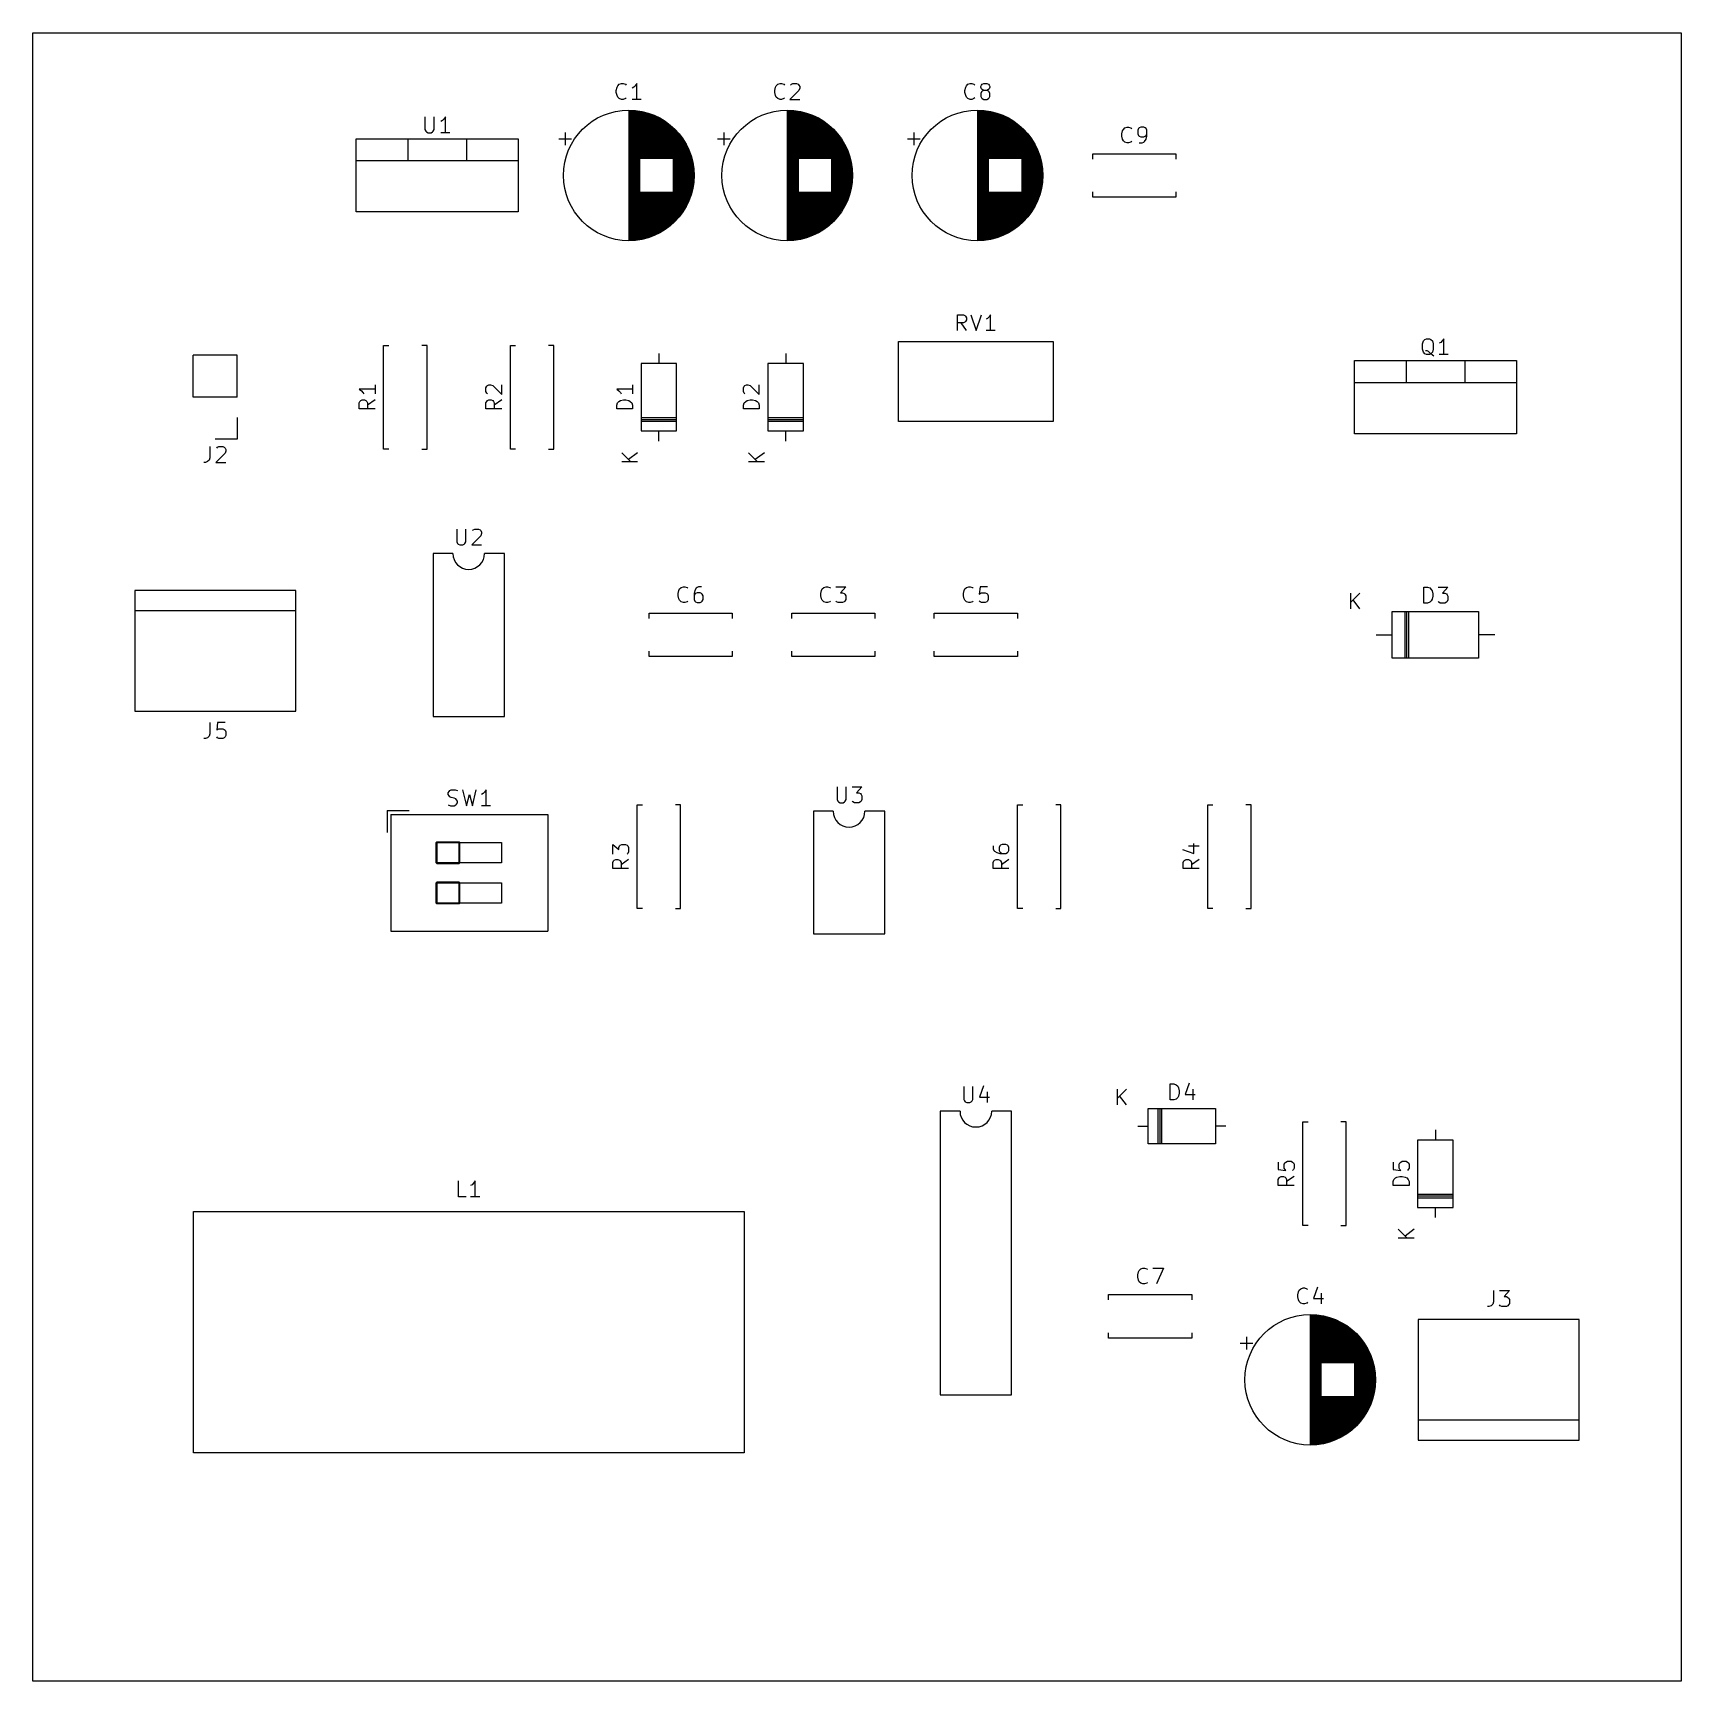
# Model space of a CAD drawing. Extents: x 20 to 124, y -124 to -20.
import ezdxf

# ---------------------------------------------------------------- set-up
doc = ezdxf.new("R2010")
doc.units = 0
doc.layers.add('LYELLOW', color=51, linetype='CONTINUOUS')
doc.layers.add('WHITE', color=7, linetype='CONTINUOUS')

msp = doc.modelspace()

# ---------------------------------------------------------------- linework, layer by layer
at = {"layer": 'LYELLOW', "linetype": 'CONTINUOUS'}
for p, q in [((56.811586, -23.62089), (56.859205, -23.430414)), ((56.811586, -23.763747), (56.811586, -23.62089)), ((56.859205, -23.954223), (56.811586, -23.763747)), ((56.859205, -23.430414), (56.906824, -23.335176)), ((56.906824, -23.335176), (57.002062, -23.239938)), ((57.002062, -23.239938), (57.144919, -23.192319)), ((57.144919, -23.192319), (57.240157, -23.192319)), ((57.240157, -23.192319), (57.383014, -23.239938)), ((57.383014, -23.239938), (57.430633, -23.287557)), ((57.906824, -23.430414), (57.811586, -23.478033)), ((58.002062, -23.335176), (57.906824, -23.430414)), ((58.0973, -23.192319), (58.002062, -23.335176)), ((58.0973, -24.192319), (58.0973, -23.192319)), ((66.811586, -23.62089), (66.859205, -23.430414)), ((66.811586, -23.763747), (66.811586, -23.62089)), ((66.859205, -23.954223), (66.811586, -23.763747)), ((66.859205, -23.430414), (66.906824, -23.335176)), ((66.906824, -23.335176), (67.002062, -23.239938)), ((67.002062, -23.239938), (67.144919, -23.192319)), ((67.144919, -23.192319), (67.240157, -23.192319)), ((67.240157, -23.192319), (67.383014, -23.239938)), ((67.383014, -23.239938), (67.430633, -23.287557)), ((68.335395, -23.62089), (67.763967, -24.192319)), ((67.811586, -23.287557), (67.859205, -23.239938)), ((67.859205, -23.239938), (67.954443, -23.192319)), ((67.954443, -23.192319), (68.192538, -23.192319)), ((68.192538, -23.192319), (68.287776, -23.239938)), ((68.287776, -23.239938), (68.335395, -23.287557)), ((68.335395, -23.287557), (68.383014, -23.382795)), ((68.383014, -23.478033), (68.335395, -23.62089)), ((68.383014, -23.382795), (68.383014, -23.478033)), ((78.811586, -23.62089), (78.859205, -23.430414)), ((78.811586, -23.763747), (78.811586, -23.62089)), ((78.859205, -23.954223), (78.811586, -23.763747)), ((78.859205, -23.430414), (78.906824, -23.335176)), ((78.906824, -23.335176), (79.002062, -23.239938)), ((79.002062, -23.239938), (79.144919, -23.192319)), ((79.144919, -23.192319), (79.240157, -23.192319)), ((79.240157, -23.192319), (79.383014, -23.239938)), ((79.383014, -23.239938), (79.430633, -23.287557)), ((79.811586, -23.382795), (79.859205, -23.287557)), ((79.811586, -23.430414), (79.811586, -23.382795)), ((79.859205, -23.525652), (79.811586, -23.430414)), ((79.859205, -23.716128), (79.811586, -23.811366)), ((79.811586, -23.811366), (79.811586, -24.001842)), ((79.859205, -23.287557), (79.906824, -23.239938)), ((79.906824, -23.573271), (79.859205, -23.525652)), ((79.906824, -23.668509), (79.859205, -23.716128)), ((79.906824, -23.239938), (80.002062, -23.192319)), ((80.002062, -23.62089), (79.906824, -23.573271)), ((80.002062, -23.62089), (79.906824, -23.668509)), ((80.002062, -23.192319), (80.192538, -23.192319)), ((80.192538, -23.62089), (80.002062, -23.62089)), ((80.192538, -23.192319), (80.287776, -23.239938)), ((80.287776, -23.573271), (80.192538, -23.62089)), ((80.287776, -23.668509), (80.192538, -23.62089)), ((80.287776, -23.239938), (80.335395, -23.287557)), ((80.335395, -23.525652), (80.287776, -23.573271)), ((80.335395, -23.716128), (80.287776, -23.668509)), ((80.335395, -23.287557), (80.383014, -23.382795)), ((80.383014, -23.430414), (80.335395, -23.525652)), ((80.383014, -23.811366), (80.335395, -23.716128)), ((80.383014, -23.382795), (80.383014, -23.430414)), ((80.383014, -24.001842), (80.383014, -23.811366)), ((56.906824, -24.049461), (56.859205, -23.954223)), ((57.002062, -24.1447), (56.906824, -24.049461)), ((57.144919, -24.192319), (57.002062, -24.1447)), ((57.240157, -24.192319), (57.144919, -24.192319)), ((57.383014, -24.1447), (57.240157, -24.192319)), ((57.430633, -24.09708), (57.383014, -24.1447)), ((57.5973, -24.9075), (57.5973, -33.0675)), ((57.6373, -24.9075), (57.6373, -33.0675)), ((57.6773, -24.9085), (57.6773, -33.0665)), ((57.7173, -24.9095), (57.7173, -33.0655)), ((57.7573, -24.9105), (57.7573, -33.0645)), ((57.7973, -24.9125), (57.7973, -33.0625)), ((58.383014, -24.192319), (57.811586, -24.192319)), ((57.8373, -24.9145), (57.8373, -33.0605)), ((57.8773, -24.9175), (57.8773, -33.0575)), ((57.9173, -24.9195), (57.9173, -33.0555)), ((57.9573, -24.9235), (57.9573, -33.0515)), ((57.9973, -24.9265), (57.9973, -33.0485)), ((58.0373, -24.9315), (58.0373, -33.0435)), ((58.0773, -24.9355), (58.0773, -33.0395)), ((58.1173, -24.9405), (58.1173, -33.0345)), ((58.1573, -24.9455), (58.1573, -33.0295)), ((58.1973, -24.9515), (58.1973, -33.0235)), ((58.2373, -24.9575), (58.2373, -33.0175)), ((66.906824, -24.049461), (66.859205, -23.954223)), ((67.002062, -24.1447), (66.906824, -24.049461)), ((67.144919, -24.192319), (67.002062, -24.1447)), ((67.240157, -24.192319), (67.144919, -24.192319)), ((67.383014, -24.1447), (67.240157, -24.192319)), ((67.430633, -24.09708), (67.383014, -24.1447)), ((67.5973, -24.9075), (67.5973, -33.0675)), ((67.6373, -24.9075), (67.6373, -33.0675)), ((67.6773, -24.9085), (67.6773, -33.0665)), ((67.7173, -24.9095), (67.7173, -33.0655)), ((67.7573, -24.9105), (67.7573, -33.0645)), ((67.763967, -24.192319), (68.383014, -24.192319)), ((67.7973, -24.9125), (67.7973, -33.0625)), ((67.8373, -24.9145), (67.8373, -33.0605)), ((67.8773, -24.9175), (67.8773, -33.0575)), ((67.9173, -24.9195), (67.9173, -33.0555)), ((67.9573, -24.9235), (67.9573, -33.0515)), ((67.9973, -24.9265), (67.9973, -33.0485)), ((68.0373, -24.9315), (68.0373, -33.0435)), ((68.0773, -24.9355), (68.0773, -33.0395)), ((68.1173, -24.9405), (68.1173, -33.0345)), ((68.1573, -24.9455), (68.1573, -33.0295)), ((68.1973, -24.9515), (68.1973, -33.0235)), ((68.2373, -24.9575), (68.2373, -33.0175)), ((78.906824, -24.049461), (78.859205, -23.954223)), ((79.002062, -24.1447), (78.906824, -24.049461)), ((79.144919, -24.192319), (79.002062, -24.1447)), ((79.240157, -24.192319), (79.144919, -24.192319)), ((79.383014, -24.1447), (79.240157, -24.192319)), ((79.430633, -24.09708), (79.383014, -24.1447)), ((79.5973, -24.9075), (79.5973, -33.0675)), ((79.6373, -24.9075), (79.6373, -33.0675)), ((79.6773, -24.9085), (79.6773, -33.0665)), ((79.7173, -24.9095), (79.7173, -33.0655)), ((79.7573, -24.9105), (79.7573, -33.0645)), ((79.7973, -24.9125), (79.7973, -33.0625)), ((79.811586, -24.001842), (79.859205, -24.09708)), ((79.8373, -24.9145), (79.8373, -33.0605)), ((79.859205, -24.09708), (79.906824, -24.1447)), ((79.8773, -24.9175), (79.8773, -33.0575)), ((79.906824, -24.1447), (80.002062, -24.192319)), ((79.9173, -24.9195), (79.9173, -33.0555)), ((79.9573, -24.9235), (79.9573, -33.0515)), ((79.9973, -24.9265), (79.9973, -33.0485)), ((80.002062, -24.192319), (80.192538, -24.192319)), ((80.0373, -24.9315), (80.0373, -33.0435)), ((80.0773, -24.9355), (80.0773, -33.0395)), ((80.1173, -24.9405), (80.1173, -33.0345)), ((80.1573, -24.9455), (80.1573, -33.0295)), ((80.192538, -24.192319), (80.287776, -24.1447)), ((80.1973, -24.9515), (80.1973, -33.0235)), ((80.2373, -24.9575), (80.2373, -33.0175)), ((80.287776, -24.1447), (80.335395, -24.09708)), ((80.335395, -24.09708), (80.383014, -24.001842)), ((44.738095, -25.292319), (44.738095, -26.101842)), ((45.309523, -26.101842), (45.309523, -25.292319)), ((45.833333, -25.530414), (45.738095, -25.578033)), ((45.928571, -25.435176), (45.833333, -25.530414)), ((46.023809, -25.292319), (45.928571, -25.435176)), ((46.023809, -26.292319), (46.023809, -25.292319)), ((58.2773, -24.9645), (58.2773, -33.0105)), ((58.3173, -24.9705), (58.3173, -27.9475)), ((58.3573, -24.9785), (58.3573, -27.9475)), ((58.3973, -24.9855), (58.3973, -27.9475)), ((58.4373, -24.9945), (58.4373, -27.9475)), ((58.4773, -25.0025), (58.4773, -27.9475)), ((58.5173, -25.0115), (58.5173, -27.9475)), ((58.5573, -25.0205), (58.5573, -27.9475)), ((58.5973, -25.0305), (58.5973, -27.9475)), ((58.6373, -25.0405), (58.6373, -27.9475)), ((58.6773, -25.0515), (58.6773, -27.9475)), ((58.7173, -25.0625), (58.7173, -27.9475)), ((58.7573, -25.0745), (58.7573, -27.9475)), ((58.7973, -25.0865), (58.7973, -27.9475)), ((58.8373, -25.0985), (58.8373, -27.9475)), ((58.8773, -25.1115), (58.8773, -27.9475)), ((58.9173, -25.1245), (58.9173, -27.9475)), ((58.9573, -25.1385), (58.9573, -27.9475)), ((58.9973, -25.1525), (58.9973, -27.9475)), ((59.0373, -25.1675), (59.0373, -27.9475)), ((59.0773, -25.1825), (59.0773, -27.9475)), ((59.1173, -25.1985), (59.1173, -27.9475)), ((59.1573, -25.2145), (59.1573, -27.9475)), ((59.1973, -25.2305), (59.1973, -27.9475)), ((59.2373, -25.2475), (59.2373, -27.9475)), ((59.2773, -25.2655), (59.2773, -27.9475)), ((59.3173, -25.2835), (59.3173, -27.9475)), ((59.3573, -25.3025), (59.3573, -27.9475)), ((59.3973, -25.3215), (59.3973, -27.9475)), ((59.4373, -25.3415), (59.4373, -27.9475)), ((59.4773, -25.3615), (59.4773, -27.9475)), ((59.5173, -25.3825), (59.5173, -27.9475)), ((59.5573, -25.4035), (59.5573, -27.9475)), ((59.5973, -25.4255), (59.5973, -27.9475)), ((59.6373, -25.4485), (59.6373, -27.9475)), ((59.6773, -25.4715), (59.6773, -27.9475)), ((59.7173, -25.4945), (59.7173, -27.9475)), ((59.7573, -25.5195), (59.7573, -27.9475)), ((59.7973, -25.5445), (59.7973, -27.9475)), ((59.8373, -25.5695), (59.8373, -27.9475)), ((59.8773, -25.5955), (59.8773, -27.9475)), ((59.9173, -25.6225), (59.9173, -27.9475)), ((59.9573, -25.6505), (59.9573, -27.9475)), ((59.9973, -25.6785), (59.9973, -27.9475)), ((60.0373, -25.7075), (60.0373, -27.9475)), ((60.0773, -25.7375), (60.0773, -27.9475)), ((60.1173, -25.7685), (60.1173, -27.9475)), ((60.1573, -25.7995), (60.1573, -27.9475)), ((60.1973, -25.8315), (60.1973, -27.9475)), ((60.2373, -25.8645), (60.2373, -27.9475)), ((60.2773, -25.8985), (60.2773, -27.9475)), ((60.3173, -25.9325), (60.3173, -27.9475)), ((60.3573, -25.9685), (60.3573, -27.9475)), ((68.2773, -24.9645), (68.2773, -33.0105)), ((68.3173, -24.9705), (68.3173, -27.9475)), ((68.3573, -24.9785), (68.3573, -27.9475)), ((68.3973, -24.9855), (68.3973, -27.9475)), ((68.4373, -24.9945), (68.4373, -27.9475)), ((68.4773, -25.0025), (68.4773, -27.9475)), ((68.5173, -25.0115), (68.5173, -27.9475)), ((68.5573, -25.0205), (68.5573, -27.9475)), ((68.5973, -25.0305), (68.5973, -27.9475)), ((68.6373, -25.0405), (68.6373, -27.9475)), ((68.6773, -25.0515), (68.6773, -27.9475)), ((68.7173, -25.0625), (68.7173, -27.9475)), ((68.7573, -25.0745), (68.7573, -27.9475)), ((68.7973, -25.0865), (68.7973, -27.9475)), ((68.8373, -25.0985), (68.8373, -27.9475)), ((68.8773, -25.1115), (68.8773, -27.9475)), ((68.9173, -25.1245), (68.9173, -27.9475)), ((68.9573, -25.1385), (68.9573, -27.9475)), ((68.9973, -25.1525), (68.9973, -27.9475)), ((69.0373, -25.1675), (69.0373, -27.9475)), ((69.0773, -25.1825), (69.0773, -27.9475)), ((69.1173, -25.1985), (69.1173, -27.9475)), ((69.1573, -25.2145), (69.1573, -27.9475)), ((69.1973, -25.2305), (69.1973, -27.9475)), ((69.2373, -25.2475), (69.2373, -27.9475)), ((69.2773, -25.2655), (69.2773, -27.9475)), ((69.3173, -25.2835), (69.3173, -27.9475)), ((69.3573, -25.3025), (69.3573, -27.9475)), ((69.3973, -25.3215), (69.3973, -27.9475)), ((69.4373, -25.3415), (69.4373, -27.9475)), ((69.4773, -25.3615), (69.4773, -27.9475)), ((69.5173, -25.3825), (69.5173, -27.9475)), ((69.5573, -25.4035), (69.5573, -27.9475)), ((69.5973, -25.4255), (69.5973, -27.9475)), ((69.6373, -25.4485), (69.6373, -27.9475)), ((69.6773, -25.4715), (69.6773, -27.9475)), ((69.7173, -25.4945), (69.7173, -27.9475)), ((69.7573, -25.5195), (69.7573, -27.9475)), ((69.7973, -25.5445), (69.7973, -27.9475)), ((69.8373, -25.5695), (69.8373, -27.9475)), ((69.8773, -25.5955), (69.8773, -27.9475)), ((69.9173, -25.6225), (69.9173, -27.9475)), ((69.9573, -25.6505), (69.9573, -27.9475)), ((69.9973, -25.6785), (69.9973, -27.9475)), ((70.0373, -25.7075), (70.0373, -27.9475)), ((70.0773, -25.7375), (70.0773, -27.9475)), ((70.1173, -25.7685), (70.1173, -27.9475)), ((70.1573, -25.7995), (70.1573, -27.9475)), ((70.1973, -25.8315), (70.1973, -27.9475)), ((70.2373, -25.8645), (70.2373, -27.9475)), ((70.2773, -25.8985), (70.2773, -27.9475)), ((70.3173, -25.9325), (70.3173, -27.9475)), ((70.3573, -25.9685), (70.3573, -27.9475)), ((80.2773, -24.9645), (80.2773, -33.0105)), ((80.3173, -24.9705), (80.3173, -27.9475)), ((80.3573, -24.9785), (80.3573, -27.9475)), ((80.3973, -24.9855), (80.3973, -27.9475)), ((80.4373, -24.9945), (80.4373, -27.9475)), ((80.4773, -25.0025), (80.4773, -27.9475)), ((80.5173, -25.0115), (80.5173, -27.9475)), ((80.5573, -25.0205), (80.5573, -27.9475)), ((80.5973, -25.0305), (80.5973, -27.9475)), ((80.6373, -25.0405), (80.6373, -27.9475)), ((80.6773, -25.0515), (80.6773, -27.9475)), ((80.7173, -25.0625), (80.7173, -27.9475)), ((80.7573, -25.0745), (80.7573, -27.9475)), ((80.7973, -25.0865), (80.7973, -27.9475)), ((80.8373, -25.0985), (80.8373, -27.9475)), ((80.8773, -25.1115), (80.8773, -27.9475)), ((80.9173, -25.1245), (80.9173, -27.9475)), ((80.9573, -25.1385), (80.9573, -27.9475)), ((80.9973, -25.1525), (80.9973, -27.9475)), ((81.0373, -25.1675), (81.0373, -27.9475)), ((81.0773, -25.1825), (81.0773, -27.9475)), ((81.1173, -25.1985), (81.1173, -27.9475)), ((81.1573, -25.2145), (81.1573, -27.9475)), ((81.1973, -25.2305), (81.1973, -27.9475)), ((81.2373, -25.2475), (81.2373, -27.9475)), ((81.2773, -25.2655), (81.2773, -27.9475)), ((81.3173, -25.2835), (81.3173, -27.9475)), ((81.3573, -25.3025), (81.3573, -27.9475)), ((81.3973, -25.3215), (81.3973, -27.9475)), ((81.4373, -25.3415), (81.4373, -27.9475)), ((81.4773, -25.3615), (81.4773, -27.9475)), ((81.5173, -25.3825), (81.5173, -27.9475)), ((81.5573, -25.4035), (81.5573, -27.9475)), ((81.5973, -25.4255), (81.5973, -27.9475)), ((81.6373, -25.4485), (81.6373, -27.9475)), ((81.6773, -25.4715), (81.6773, -27.9475)), ((81.7173, -25.4945), (81.7173, -27.9475)), ((81.7573, -25.5195), (81.7573, -27.9475)), ((81.7973, -25.5445), (81.7973, -27.9475)), ((81.8373, -25.5695), (81.8373, -27.9475)), ((81.8773, -25.5955), (81.8773, -27.9475)), ((81.9173, -25.6225), (81.9173, -27.9475)), ((81.9573, -25.6505), (81.9573, -27.9475)), ((81.9973, -25.6785), (81.9973, -27.9475)), ((82.0373, -25.7075), (82.0373, -27.9475)), ((82.0773, -25.7375), (82.0773, -27.9475)), ((82.1173, -25.7685), (82.1173, -27.9475)), ((82.1573, -25.7995), (82.1573, -27.9475)), ((82.1973, -25.8315), (82.1973, -27.9475)), ((82.2373, -25.8645), (82.2373, -27.9475)), ((82.2773, -25.8985), (82.2773, -27.9475)), ((82.3173, -25.9325), (82.3173, -27.9475)), ((82.3573, -25.9685), (82.3573, -27.9475)), ((88.809524, -26.085176), (88.904762, -25.989938)), ((88.904762, -25.989938), (89.047619, -25.942319)), ((89.047619, -25.942319), (89.142857, -25.942319)), ((89.142857, -25.942319), (89.285714, -25.989938)), ((89.285714, -25.989938), (89.333333, -26.037557)), ((89.809524, -25.989938), (89.761905, -26.037557)), ((89.904762, -25.942319), (89.809524, -25.989938)), ((90.095238, -25.942319), (89.904762, -25.942319)), ((90.190476, -25.989938), (90.095238, -25.942319)), ((90.238095, -26.037557), (90.190476, -25.989938)), ((40.39, -26.6775), (50.61, -26.6775)), ((40.39, -31.2975), (40.39, -26.6775)), ((43.65, -26.6775), (43.65, -28.0575)), ((44.738095, -26.101842), (44.785714, -26.19708)), ((44.785714, -26.19708), (44.833333, -26.2447)), ((44.833333, -26.2447), (44.928571, -26.292319)), ((44.928571, -26.292319), (45.119047, -26.292319)), ((45.119047, -26.292319), (45.214285, -26.2447)), ((45.214285, -26.2447), (45.261904, -26.19708)), ((45.261904, -26.19708), (45.309523, -26.101842)), ((46.309523, -26.292319), (45.738095, -26.292319)), ((47.35, -26.6775), (47.35, -28.0575)), ((50.61, -26.6775), (50.61, -31.2975)), ((53.187602, -26.6725), (53.987602, -26.6725)), ((53.587602, -26.2725), (53.587602, -27.0725)), ((60.3973, -26.0055), (60.3973, -31.9695)), ((60.4373, -26.0425), (60.4373, -31.9325)), ((60.4773, -26.0815), (60.4773, -31.8935)), ((60.5173, -26.1205), (60.5173, -31.8545)), ((60.5573, -26.1615), (60.5573, -31.8135)), ((60.5973, -26.2035), (60.5973, -31.7715)), ((60.6373, -26.2465), (60.6373, -31.7285)), ((60.6773, -26.2915), (60.6773, -31.6835)), ((60.7173, -26.3365), (60.7173, -31.6385)), ((60.7573, -26.3835), (60.7573, -31.5915)), ((60.7973, -26.4325), (60.7973, -31.5425)), ((60.8373, -26.4825), (60.8373, -31.4925)), ((60.8773, -26.5345), (60.8773, -31.4405)), ((60.9173, -26.5875), (60.9173, -31.3875)), ((60.9573, -26.6435), (60.9573, -31.3315)), ((60.9973, -26.7005), (60.9973, -31.2745)), ((61.0373, -26.7605), (61.0373, -31.2145)), ((61.0773, -26.8225), (61.0773, -31.1525)), ((61.1173, -26.8865), (61.1173, -31.0885)), ((61.1573, -26.9535), (61.1573, -31.0215)), ((61.1973, -27.0235), (61.1973, -30.9515)), ((63.187602, -26.6725), (63.987602, -26.6725)), ((63.587602, -26.2725), (63.587602, -27.0725)), ((70.3973, -26.0055), (70.3973, -31.9695)), ((70.4373, -26.0425), (70.4373, -31.9325)), ((70.4773, -26.0815), (70.4773, -31.8935)), ((70.5173, -26.1205), (70.5173, -31.8545)), ((70.5573, -26.1615), (70.5573, -31.8135)), ((70.5973, -26.2035), (70.5973, -31.7715)), ((70.6373, -26.2465), (70.6373, -31.7285)), ((70.6773, -26.2915), (70.6773, -31.6835)), ((70.7173, -26.3365), (70.7173, -31.6385)), ((70.7573, -26.3835), (70.7573, -31.5915)), ((70.7973, -26.4325), (70.7973, -31.5425)), ((70.8373, -26.4825), (70.8373, -31.4925)), ((70.8773, -26.5345), (70.8773, -31.4405)), ((70.9173, -26.5875), (70.9173, -31.3875)), ((70.9573, -26.6435), (70.9573, -31.3315)), ((70.9973, -26.7005), (70.9973, -31.2745)), ((71.0373, -26.7605), (71.0373, -31.2145)), ((71.0773, -26.8225), (71.0773, -31.1525)), ((71.1173, -26.8865), (71.1173, -31.0885)), ((71.1573, -26.9535), (71.1573, -31.0215)), ((71.1973, -27.0235), (71.1973, -30.9515)), ((75.187602, -26.6725), (75.987602, -26.6725)), ((75.587602, -26.2725), (75.587602, -27.0725)), ((82.3973, -26.0055), (82.3973, -31.9695)), ((82.4373, -26.0425), (82.4373, -31.9325)), ((82.4773, -26.0815), (82.4773, -31.8935)), ((82.5173, -26.1205), (82.5173, -31.8545)), ((82.5573, -26.1615), (82.5573, -31.8135)), ((82.5973, -26.2035), (82.5973, -31.7715)), ((82.6373, -26.2465), (82.6373, -31.7285)), ((82.6773, -26.2915), (82.6773, -31.6835)), ((82.7173, -26.3365), (82.7173, -31.6385)), ((82.7573, -26.3835), (82.7573, -31.5915)), ((82.7973, -26.4325), (82.7973, -31.5425)), ((82.8373, -26.4825), (82.8373, -31.4925)), ((82.8773, -26.5345), (82.8773, -31.4405)), ((82.9173, -26.5875), (82.9173, -31.3875)), ((82.9573, -26.6435), (82.9573, -31.3315)), ((82.9973, -26.7005), (82.9973, -31.2745)), ((83.0373, -26.7605), (83.0373, -31.2145)), ((83.0773, -26.8225), (83.0773, -31.1525)), ((83.1173, -26.8865), (83.1173, -31.0885)), ((83.1573, -26.9535), (83.1573, -31.0215)), ((83.1973, -27.0235), (83.1973, -30.9515)), ((88.714286, -26.37089), (88.761905, -26.180414)), ((88.714286, -26.513747), (88.714286, -26.37089)), ((88.761905, -26.704223), (88.714286, -26.513747)), ((88.761905, -26.180414), (88.809524, -26.085176)), ((88.809524, -26.799461), (88.761905, -26.704223)), ((88.904762, -26.8947), (88.809524, -26.799461)), ((89.047619, -26.942319), (88.904762, -26.8947)), ((89.142857, -26.942319), (89.047619, -26.942319)), ((89.285714, -26.8947), (89.142857, -26.942319)), ((89.333333, -26.84708), (89.285714, -26.8947)), ((89.761905, -26.037557), (89.714286, -26.132795)), ((89.714286, -26.132795), (89.714286, -26.37089)), ((89.714286, -26.37089), (89.761905, -26.466128)), ((89.761905, -26.466128), (89.809524, -26.513747)), ((89.809524, -26.513747), (89.904762, -26.561366)), ((89.809524, -26.942319), (90, -26.942319)), ((89.904762, -26.561366), (90.095238, -26.561366)), ((90, -26.942319), (90.095238, -26.8947)), ((90.095238, -26.561366), (90.190476, -26.513747)), ((90.095238, -26.8947), (90.142857, -26.84708)), ((90.142857, -26.84708), (90.238095, -26.704223)), ((90.190476, -26.513747), (90.238095, -26.466128)), ((90.285714, -26.132795), (90.238095, -26.037557)), ((90.238095, -26.466128), (90.285714, -26.37089)), ((90.238095, -26.704223), (90.285714, -26.513747)), ((90.285714, -26.513747), (90.285714, -26.132795)), ((40.39, -28.0575), (50.61, -28.0575)), ((61.2373, -27.0975), (61.2373, -30.8775)), ((61.2773, -27.1745), (61.2773, -30.8005)), ((61.3173, -27.2565), (61.3173, -30.7185)), ((61.3573, -27.3435), (61.3573, -30.6315)), ((61.3973, -27.4355), (61.3973, -30.5395)), ((61.4373, -27.5345), (61.4373, -30.4405)), ((61.4773, -27.6415), (61.4773, -30.3335)), ((61.5173, -27.7595), (61.5173, -30.2155)), ((61.5573, -27.8905), (61.5573, -30.0845)), ((61.5973, -28.0405), (61.5973, -29.9345)), ((71.2373, -27.0975), (71.2373, -30.8775)), ((71.2773, -27.1745), (71.2773, -30.8005)), ((71.3173, -27.2565), (71.3173, -30.7185)), ((71.3573, -27.3435), (71.3573, -30.6315)), ((71.3973, -27.4355), (71.3973, -30.5395)), ((71.4373, -27.5345), (71.4373, -30.4405)), ((71.4773, -27.6415), (71.4773, -30.3335)), ((71.5173, -27.7595), (71.5173, -30.2155)), ((71.5573, -27.8905), (71.5573, -30.0845)), ((71.5973, -28.0405), (71.5973, -29.9345)), ((83.2373, -27.0975), (83.2373, -30.8775)), ((83.2773, -27.1745), (83.2773, -30.8005)), ((83.3173, -27.2565), (83.3173, -30.7185)), ((83.3573, -27.3435), (83.3573, -30.6315)), ((83.3973, -27.4355), (83.3973, -30.5395)), ((83.4373, -27.5345), (83.4373, -30.4405)), ((83.4773, -27.6415), (83.4773, -30.3335)), ((83.5173, -27.7595), (83.5173, -30.2155)), ((83.5573, -27.8905), (83.5573, -30.0845)), ((83.5973, -28.0405), (83.5973, -29.9345)), ((86.88, -27.6175), (92.12, -27.6175)), ((86.88, -27.9545), (86.88, -27.6175)), ((92.12, -27.6175), (92.12, -27.9545)), ((61.6373, -28.2195), (61.6373, -29.7555)), ((61.6773, -28.4545), (61.6773, -29.5205)), ((71.6373, -28.2195), (71.6373, -29.7555)), ((71.6773, -28.4545), (71.6773, -29.5205)), ((83.6373, -28.2195), (83.6373, -29.7555)), ((83.6773, -28.4545), (83.6773, -29.5205)), ((58.3173, -30.0275), (58.3173, -33.0045)), ((58.3573, -30.0275), (58.3573, -32.9965)), ((58.3973, -30.0275), (58.3973, -32.9895)), ((58.4373, -30.0275), (58.4373, -32.9805)), ((58.4773, -30.0275), (58.4773, -32.9725)), ((58.5173, -30.0275), (58.5173, -32.9635)), ((58.5573, -30.0275), (58.5573, -32.9545)), ((58.5973, -30.0275), (58.5973, -32.9445)), ((58.6373, -30.0275), (58.6373, -32.9345)), ((58.6773, -30.0275), (58.6773, -32.9235)), ((58.7173, -30.0275), (58.7173, -32.9125)), ((58.7573, -30.0275), (58.7573, -32.9005)), ((58.7973, -30.0275), (58.7973, -32.8885)), ((58.8373, -30.0275), (58.8373, -32.8765)), ((58.8773, -30.0275), (58.8773, -32.8635)), ((58.9173, -30.0275), (58.9173, -32.8505)), ((58.9573, -30.0275), (58.9573, -32.8365)), ((58.9973, -30.0275), (58.9973, -32.8225)), ((59.0373, -30.0275), (59.0373, -32.8075)), ((59.0773, -30.0275), (59.0773, -32.7925)), ((59.1173, -30.0275), (59.1173, -32.7765)), ((59.1573, -30.0275), (59.1573, -32.7605)), ((59.1973, -30.0275), (59.1973, -32.7445)), ((59.2373, -30.0275), (59.2373, -32.7275)), ((59.2773, -30.0275), (59.2773, -32.7095)), ((59.3173, -30.0275), (59.3173, -32.6915)), ((59.3573, -30.0275), (59.3573, -32.6725)), ((59.3973, -30.0275), (59.3973, -32.6535)), ((59.4373, -30.0275), (59.4373, -32.6335)), ((59.4773, -30.0275), (59.4773, -32.6135)), ((59.5173, -30.0275), (59.5173, -32.5925)), ((59.5573, -30.0275), (59.5573, -32.5715)), ((59.5973, -30.0275), (59.5973, -32.5495)), ((59.6373, -30.0275), (59.6373, -32.5265)), ((59.6773, -30.0275), (59.6773, -32.5035)), ((59.7173, -30.0275), (59.7173, -32.4805)), ((59.7573, -30.0275), (59.7573, -32.4555)), ((59.7973, -30.0275), (59.7973, -32.4305)), ((59.8373, -30.0275), (59.8373, -32.4055)), ((59.8773, -30.0275), (59.8773, -32.3795)), ((59.9173, -30.0275), (59.9173, -32.3525)), ((59.9573, -30.0275), (59.9573, -32.3245)), ((59.9973, -30.0275), (59.9973, -32.2965)), ((60.0373, -30.0275), (60.0373, -32.2675)), ((60.0773, -30.0275), (60.0773, -32.2375)), ((60.1173, -30.0275), (60.1173, -32.2065)), ((60.1573, -30.0275), (60.1573, -32.1755)), ((60.1973, -30.0275), (60.1973, -32.1435)), ((60.2373, -30.0275), (60.2373, -32.1105)), ((60.2773, -30.0275), (60.2773, -32.0765)), ((60.3173, -30.0275), (60.3173, -32.0425)), ((60.3573, -30.0275), (60.3573, -32.0065)), ((68.3173, -30.0275), (68.3173, -33.0045)), ((68.3573, -30.0275), (68.3573, -32.9965)), ((68.3973, -30.0275), (68.3973, -32.9895)), ((68.4373, -30.0275), (68.4373, -32.9805)), ((68.4773, -30.0275), (68.4773, -32.9725)), ((68.5173, -30.0275), (68.5173, -32.9635)), ((68.5573, -30.0275), (68.5573, -32.9545)), ((68.5973, -30.0275), (68.5973, -32.9445)), ((68.6373, -30.0275), (68.6373, -32.9345)), ((68.6773, -30.0275), (68.6773, -32.9235)), ((68.7173, -30.0275), (68.7173, -32.9125)), ((68.7573, -30.0275), (68.7573, -32.9005)), ((68.7973, -30.0275), (68.7973, -32.8885)), ((68.8373, -30.0275), (68.8373, -32.8765)), ((68.8773, -30.0275), (68.8773, -32.8635)), ((68.9173, -30.0275), (68.9173, -32.8505)), ((68.9573, -30.0275), (68.9573, -32.8365)), ((68.9973, -30.0275), (68.9973, -32.8225)), ((69.0373, -30.0275), (69.0373, -32.8075)), ((69.0773, -30.0275), (69.0773, -32.7925)), ((69.1173, -30.0275), (69.1173, -32.7765)), ((69.1573, -30.0275), (69.1573, -32.7605)), ((69.1973, -30.0275), (69.1973, -32.7445)), ((69.2373, -30.0275), (69.2373, -32.7275)), ((69.2773, -30.0275), (69.2773, -32.7095)), ((69.3173, -30.0275), (69.3173, -32.6915)), ((69.3573, -30.0275), (69.3573, -32.6725)), ((69.3973, -30.0275), (69.3973, -32.6535)), ((69.4373, -30.0275), (69.4373, -32.6335)), ((69.4773, -30.0275), (69.4773, -32.6135)), ((69.5173, -30.0275), (69.5173, -32.5925)), ((69.5573, -30.0275), (69.5573, -32.5715)), ((69.5973, -30.0275), (69.5973, -32.5495)), ((69.6373, -30.0275), (69.6373, -32.5265)), ((69.6773, -30.0275), (69.6773, -32.5035)), ((69.7173, -30.0275), (69.7173, -32.4805)), ((69.7573, -30.0275), (69.7573, -32.4555)), ((69.7973, -30.0275), (69.7973, -32.4305)), ((69.8373, -30.0275), (69.8373, -32.4055)), ((69.8773, -30.0275), (69.8773, -32.3795)), ((69.9173, -30.0275), (69.9173, -32.3525)), ((69.9573, -30.0275), (69.9573, -32.3245)), ((69.9973, -30.0275), (69.9973, -32.2965)), ((70.0373, -30.0275), (70.0373, -32.2675)), ((70.0773, -30.0275), (70.0773, -32.2375)), ((70.1173, -30.0275), (70.1173, -32.2065)), ((70.1573, -30.0275), (70.1573, -32.1755)), ((70.1973, -30.0275), (70.1973, -32.1435)), ((70.2373, -30.0275), (70.2373, -32.1105)), ((70.2773, -30.0275), (70.2773, -32.0765)), ((70.3173, -30.0275), (70.3173, -32.0425)), ((70.3573, -30.0275), (70.3573, -32.0065)), ((80.3173, -30.0275), (80.3173, -33.0045)), ((80.3573, -30.0275), (80.3573, -32.9965)), ((80.3973, -30.0275), (80.3973, -32.9895)), ((80.4373, -30.0275), (80.4373, -32.9805)), ((80.4773, -30.0275), (80.4773, -32.9725)), ((80.5173, -30.0275), (80.5173, -32.9635)), ((80.5573, -30.0275), (80.5573, -32.9545)), ((80.5973, -30.0275), (80.5973, -32.9445)), ((80.6373, -30.0275), (80.6373, -32.9345)), ((80.6773, -30.0275), (80.6773, -32.9235)), ((80.7173, -30.0275), (80.7173, -32.9125)), ((80.7573, -30.0275), (80.7573, -32.9005)), ((80.7973, -30.0275), (80.7973, -32.8885)), ((80.8373, -30.0275), (80.8373, -32.8765)), ((80.8773, -30.0275), (80.8773, -32.8635)), ((80.9173, -30.0275), (80.9173, -32.8505)), ((80.9573, -30.0275), (80.9573, -32.8365)), ((80.9973, -30.0275), (80.9973, -32.8225)), ((81.0373, -30.0275), (81.0373, -32.8075)), ((81.0773, -30.0275), (81.0773, -32.7925)), ((81.1173, -30.0275), (81.1173, -32.7765)), ((81.1573, -30.0275), (81.1573, -32.7605)), ((81.1973, -30.0275), (81.1973, -32.7445)), ((81.2373, -30.0275), (81.2373, -32.7275)), ((81.2773, -30.0275), (81.2773, -32.7095)), ((81.3173, -30.0275), (81.3173, -32.6915)), ((81.3573, -30.0275), (81.3573, -32.6725)), ((81.3973, -30.0275), (81.3973, -32.6535)), ((81.4373, -30.0275), (81.4373, -32.6335)), ((81.4773, -30.0275), (81.4773, -32.6135)), ((81.5173, -30.0275), (81.5173, -32.5925)), ((81.5573, -30.0275), (81.5573, -32.5715)), ((81.5973, -30.0275), (81.5973, -32.5495)), ((81.6373, -30.0275), (81.6373, -32.5265)), ((81.6773, -30.0275), (81.6773, -32.5035)), ((81.7173, -30.0275), (81.7173, -32.4805)), ((81.7573, -30.0275), (81.7573, -32.4555)), ((81.7973, -30.0275), (81.7973, -32.4305)), ((81.8373, -30.0275), (81.8373, -32.4055)), ((81.8773, -30.0275), (81.8773, -32.3795)), ((81.9173, -30.0275), (81.9173, -32.3525)), ((81.9573, -30.0275), (81.9573, -32.3245)), ((81.9973, -30.0275), (81.9973, -32.2965)), ((82.0373, -30.0275), (82.0373, -32.2675)), ((82.0773, -30.0275), (82.0773, -32.2375)), ((82.1173, -30.0275), (82.1173, -32.2065)), ((82.1573, -30.0275), (82.1573, -32.1755)), ((82.1973, -30.0275), (82.1973, -32.1435)), ((82.2373, -30.0275), (82.2373, -32.1105)), ((82.2773, -30.0275), (82.2773, -32.0765)), ((82.3173, -30.0275), (82.3173, -32.0425)), ((82.3573, -30.0275), (82.3573, -32.0065)), ((86.88, -30.3575), (86.88, -30.0205)), ((92.12, -30.0205), (92.12, -30.3575)), ((92.12, -30.3575), (86.88, -30.3575)), ((50.61, -31.2975), (40.39, -31.2975)), ((78.333333, -38.777319), (78.333333, -37.777319)), ((78.333333, -37.777319), (78.714285, -37.777319)), ((78.714285, -38.301128), (78.333333, -38.301128)), ((78.904761, -38.777319), (78.571428, -38.301128)), ((78.714285, -37.777319), (78.809523, -37.824938)), ((78.809523, -38.253509), (78.714285, -38.301128)), ((78.809523, -37.824938), (78.857142, -37.872557)), ((78.857142, -38.20589), (78.809523, -38.253509)), ((78.857142, -37.872557), (78.904761, -37.967795)), ((78.904761, -38.110652), (78.857142, -38.20589)), ((78.904761, -37.967795), (78.904761, -38.110652)), ((79.190476, -37.777319), (79.523809, -38.777319)), ((79.523809, -38.777319), (79.857142, -37.777319)), ((80.238095, -38.015414), (80.142857, -38.063033)), ((80.333333, -37.920176), (80.238095, -38.015414)), ((80.428571, -37.777319), (80.333333, -37.920176)), ((80.428571, -38.777319), (80.428571, -37.777319)), ((74.625, -39.4625), (84.375, -39.4625)), ((74.625, -44.5125), (74.625, -39.4625)), ((80.714285, -38.777319), (80.142857, -38.777319)), ((84.375, -39.4625), (84.375, -44.5125)), ((107.690476, -39.625652), (107.738095, -39.435176)), ((107.738095, -39.435176), (107.833333, -39.339938)), ((107.833333, -39.339938), (107.928571, -39.292319)), ((107.928571, -39.292319), (108.119047, -39.292319)), ((108.119047, -39.292319), (108.214285, -39.339938)), ((108.214285, -39.339938), (108.309523, -39.435176)), ((108.309523, -39.435176), (108.357142, -39.625652)), ((108.928571, -39.435176), (108.833333, -39.530414)), ((109.023809, -39.292319), (108.928571, -39.435176)), ((109.023809, -40.292319), (109.023809, -39.292319)), ((30.12, -42.9925), (30.12, -40.3425)), ((32.88, -40.3425), (30.12, -40.3425)), ((32.88, -42.9925), (32.88, -40.3425)), ((42.13, -39.7175), (42.46, -39.7175)), ((42.13, -46.2575), (42.13, -39.7175)), ((44.87, -39.7175), (44.54, -39.7175)), ((44.87, -46.2575), (44.87, -39.7175)), ((50.13, -39.7175), (50.46, -39.7175)), ((50.13, -46.2575), (50.13, -39.7175)), ((52.87, -39.7175), (52.54, -39.7175)), ((52.87, -46.2575), (52.87, -39.7175)), ((59.5, -40.2175), (59.5, -40.8675)), ((67.5, -40.2175), (67.5, -40.8675)), ((107.690476, -39.958985), (107.690476, -39.625652)), ((107.738095, -40.149461), (107.690476, -39.958985)), ((107.833333, -40.2447), (107.738095, -40.149461)), ((107.928571, -40.292319), (107.833333, -40.2447)), ((107.97619, -40.054223), (107.880952, -40.054223)), ((108.119047, -40.292319), (107.928571, -40.292319)), ((108.071428, -40.101842), (107.97619, -40.054223)), ((108.214285, -40.2447), (108.071428, -40.101842)), ((108.214285, -40.2447), (108.119047, -40.292319)), ((108.309523, -40.149461), (108.214285, -40.2447)), ((108.309523, -40.339938), (108.214285, -40.2447)), ((108.357142, -39.958985), (108.309523, -40.149461)), ((108.404761, -40.387557), (108.309523, -40.339938)), ((108.357142, -39.625652), (108.357142, -39.958985)), ((108.833333, -39.530414), (108.738095, -39.578033)), ((109.309523, -40.292319), (108.738095, -40.292319)), ((60.62, -40.8675), (58.38, -40.8675)), ((58.38, -40.8675), (58.38, -45.1075)), ((60.62, -45.1075), (60.62, -40.8675)), ((68.62, -40.8675), (66.38, -40.8675)), ((66.38, -40.8675), (66.38, -45.1075)), ((68.62, -45.1075), (68.62, -40.8675)), ((103.39, -40.6775), (113.61, -40.6775)), ((103.39, -45.2975), (103.39, -40.6775)), ((106.65, -40.6775), (106.65, -42.0575)), ((110.35, -40.6775), (110.35, -42.0575)), ((113.61, -40.6775), (113.61, -45.2975)), ((41.584819, -42.487499), (40.584819, -42.487499)), ((40.584819, -42.487499), (40.727676, -42.582737)), ((40.727676, -42.582737), (40.822914, -42.677975)), ((41.584819, -42.201785), (41.584819, -42.773213)), ((48.584819, -42.392261), (48.632438, -42.297023)), ((48.584819, -42.630356), (48.584819, -42.392261)), ((48.632438, -42.725594), (48.584819, -42.630356)), ((48.632438, -42.297023), (48.680057, -42.249404)), ((48.680057, -42.249404), (48.775295, -42.201785)), ((48.775295, -42.201785), (48.870533, -42.201785)), ((48.870533, -42.201785), (49.01339, -42.249404)), ((49.01339, -42.249404), (49.584819, -42.820832)), ((49.584819, -42.820832), (49.584819, -42.201785)), ((57.834819, -42.487499), (56.834819, -42.487499)), ((56.834819, -42.487499), (56.977676, -42.582737)), ((56.977676, -42.582737), (57.072914, -42.677975)), ((57.834819, -42.201785), (57.834819, -42.773213)), ((64.834819, -42.392261), (64.882438, -42.297023)), ((64.834819, -42.630356), (64.834819, -42.392261)), ((64.882438, -42.725594), (64.834819, -42.630356)), ((64.882438, -42.297023), (64.930057, -42.249404)), ((64.930057, -42.249404), (65.025295, -42.201785)), ((65.025295, -42.201785), (65.120533, -42.201785)), ((65.120533, -42.201785), (65.26339, -42.249404)), ((65.26339, -42.249404), (65.834819, -42.820832)), ((65.834819, -42.820832), (65.834819, -42.201785)), ((103.39, -42.0575), (113.61, -42.0575)), ((32.88, -42.9925), (30.12, -42.9925)), ((40.584819, -43.344642), (40.632438, -43.249404)), ((40.584819, -43.725594), (40.584819, -43.344642)), ((40.632438, -43.249404), (40.680057, -43.201785)), ((40.680057, -43.201785), (40.775295, -43.154166)), ((40.775295, -43.154166), (40.918152, -43.154166)), ((40.822914, -42.677975), (40.870533, -42.773213)), ((40.918152, -43.154166), (41.01339, -43.201785)), ((41.01339, -43.201785), (41.061009, -43.249404)), ((41.061009, -43.249404), (41.108628, -43.344642)), ((41.584819, -43.154166), (41.108628, -43.487499)), ((41.108628, -43.344642), (41.108628, -43.725594)), ((48.584819, -43.344642), (48.632438, -43.249404)), ((48.584819, -43.725594), (48.584819, -43.344642)), ((48.680057, -42.773213), (48.632438, -42.725594)), ((48.632438, -43.249404), (48.680057, -43.201785)), ((48.680057, -43.201785), (48.775295, -43.154166)), ((48.775295, -43.154166), (48.918152, -43.154166)), ((48.918152, -43.154166), (49.01339, -43.201785)), ((49.01339, -43.201785), (49.061009, -43.249404)), ((49.061009, -43.249404), (49.108628, -43.344642)), ((49.584819, -43.154166), (49.108628, -43.487499)), ((49.108628, -43.344642), (49.108628, -43.725594)), ((56.834819, -43.487499), (56.882438, -43.344642)), ((56.834819, -43.725594), (56.834819, -43.487499)), ((56.882438, -43.344642), (56.977676, -43.249404)), ((56.977676, -43.249404), (57.072914, -43.201785)), ((57.072914, -42.677975), (57.120533, -42.773213)), ((57.072914, -43.201785), (57.26339, -43.154166)), ((57.26339, -43.154166), (57.406247, -43.154166)), ((57.406247, -43.154166), (57.596723, -43.201785)), ((57.596723, -43.201785), (57.691961, -43.249404)), ((57.691961, -43.249404), (57.7872, -43.344642)), ((57.7872, -43.344642), (57.834819, -43.487499)), ((57.834819, -43.487499), (57.834819, -43.725594)), ((64.834819, -43.487499), (64.882438, -43.344642)), ((64.834819, -43.725594), (64.834819, -43.487499)), ((64.930057, -42.773213), (64.882438, -42.725594)), ((64.882438, -43.344642), (64.977676, -43.249404)), ((64.977676, -43.249404), (65.072914, -43.201785)), ((65.072914, -43.201785), (65.26339, -43.154166)), ((65.26339, -43.154166), (65.406247, -43.154166)), ((65.406247, -43.154166), (65.596723, -43.201785)), ((65.596723, -43.201785), (65.691961, -43.249404)), ((65.691961, -43.249404), (65.7872, -43.344642)), ((65.7872, -43.344642), (65.834819, -43.487499)), ((65.834819, -43.487499), (65.834819, -43.725594)), ((32.88, -44.2625), (32.88, -45.6425)), ((41.584819, -43.725594), (40.584819, -43.725594)), ((49.584819, -43.725594), (48.584819, -43.725594)), ((57.834819, -43.725594), (56.834819, -43.725594)), ((58.38, -44.2675), (60.62, -44.2675)), ((58.38, -44.3875), (60.62, -44.3875)), ((58.38, -44.5075), (60.62, -44.5075)), ((65.834819, -43.725594), (64.834819, -43.725594)), ((66.38, -44.2675), (68.62, -44.2675)), ((66.38, -44.3875), (68.62, -44.3875)), ((66.38, -44.5075), (68.62, -44.5075)), ((84.375, -44.5125), (74.625, -44.5125)), ((32.88, -45.6425), (31.5, -45.6425)), ((58.38, -45.1075), (60.62, -45.1075)), ((59.5, -45.7575), (59.5, -45.1075)), ((66.38, -45.1075), (68.62, -45.1075)), ((67.5, -45.7575), (67.5, -45.1075)), ((113.61, -45.2975), (103.39, -45.2975)), ((31.166666, -46.097319), (31.166666, -46.811604)), ((32.119047, -46.52589), (31.547619, -47.097319)), ((31.595238, -46.192557), (31.642857, -46.144938)), ((31.642857, -46.144938), (31.738095, -46.097319)), ((31.738095, -46.097319), (31.97619, -46.097319)), ((31.97619, -46.097319), (32.071428, -46.144938)), ((32.071428, -46.144938), (32.119047, -46.192557)), ((32.119047, -46.192557), (32.166666, -46.287795)), ((32.166666, -46.383033), (32.119047, -46.52589)), ((32.166666, -46.287795), (32.166666, -46.383033)), ((42.46, -46.2575), (42.13, -46.2575)), ((44.54, -46.2575), (44.87, -46.2575)), ((50.46, -46.2575), (50.13, -46.2575)), ((52.54, -46.2575), (52.87, -46.2575)), ((57.154819, -46.487976), (57.726247, -47.059404)), ((58.154819, -46.487976), (57.58339, -46.916547)), ((65.154819, -46.487976), (65.726247, -47.059404)), ((66.154819, -46.487976), (65.58339, -46.916547)), ((30.880952, -47.097319), (30.785714, -47.097319)), ((31.023809, -47.0497), (30.880952, -47.097319)), ((31.119047, -46.954461), (31.023809, -47.0497)), ((31.166666, -46.811604), (31.119047, -46.954461)), ((31.547619, -47.097319), (32.166666, -47.097319)), ((58.154819, -47.059404), (57.154819, -47.059404)), ((66.154819, -47.059404), (65.154819, -47.059404)), ((46.738095, -51.302319), (46.738095, -52.111842)), ((47.309523, -52.111842), (47.309523, -51.302319)), ((48.261904, -51.73089), (47.690476, -52.302319)), ((47.738095, -51.397557), (47.785714, -51.349938)), ((47.785714, -51.349938), (47.880952, -51.302319)), ((47.880952, -51.302319), (48.119047, -51.302319)), ((48.119047, -51.302319), (48.214285, -51.349938)), ((48.214285, -51.349938), (48.261904, -51.397557)), ((48.261904, -51.397557), (48.309523, -51.492795)), ((48.309523, -51.588033), (48.261904, -51.73089)), ((48.309523, -51.492795), (48.309523, -51.588033)), ((45.25, -52.8475), (45.25, -63.1275)), ((46.5, -52.8475), (45.25, -52.8475)), ((46.738095, -52.111842), (46.785714, -52.20708)), ((46.785714, -52.20708), (46.833333, -52.2547)), ((46.833333, -52.2547), (46.928571, -52.302319)), ((46.928571, -52.302319), (47.119047, -52.302319)), ((47.119047, -52.302319), (47.214285, -52.2547)), ((47.214285, -52.2547), (47.261904, -52.20708)), ((47.261904, -52.20708), (47.309523, -52.111842)), ((47.690476, -52.302319), (48.309523, -52.302319)), ((49.75, -52.8475), (48.5, -52.8475)), ((49.75, -63.1275), (49.75, -52.8475)), ((60.761905, -55.180414), (60.809524, -55.085176)), ((60.809524, -55.085176), (60.904762, -54.989938)), ((60.904762, -54.989938), (61.047619, -54.942319)), ((61.047619, -54.942319), (61.142857, -54.942319)), ((61.142857, -54.942319), (61.285714, -54.989938)), ((61.285714, -54.989938), (61.333333, -55.037557)), ((61.857143, -55.037557), (61.761905, -55.180414)), ((61.904762, -54.989938), (61.857143, -55.037557)), ((62, -54.942319), (61.904762, -54.989938)), ((62.190476, -54.942319), (62, -54.942319)), ((69.761905, -55.180414), (69.809524, -55.085176)), ((69.809524, -55.085176), (69.904762, -54.989938)), ((69.904762, -54.989938), (70.047619, -54.942319)), ((70.047619, -54.942319), (70.142857, -54.942319)), ((70.142857, -54.942319), (70.285714, -54.989938)), ((70.285714, -54.989938), (70.333333, -55.037557)), ((70.666667, -54.942319), (71.285714, -54.942319)), ((71.285714, -54.942319), (70.952381, -55.323271)), ((78.761905, -55.180414), (78.809524, -55.085176)), ((78.809524, -55.085176), (78.904762, -54.989938)), ((78.904762, -54.989938), (79.047619, -54.942319)), ((79.047619, -54.942319), (79.142857, -54.942319)), ((79.142857, -54.942319), (79.285714, -54.989938)), ((79.285714, -54.989938), (79.333333, -55.037557)), ((79.761905, -54.942319), (79.714286, -55.418509)), ((80.238095, -54.942319), (79.761905, -54.942319)), ((107.761905, -55.972319), (107.761905, -54.972319)), ((107.761905, -54.972319), (108, -54.972319)), ((108, -54.972319), (108.142857, -55.019938)), ((108.142857, -55.019938), (108.238095, -55.115176)), ((108.238095, -55.115176), (108.285714, -55.210414)), ((108.666667, -54.972319), (109.285714, -54.972319)), ((109.285714, -54.972319), (108.952381, -55.353271)), ((26.42, -55.1775), (26.42, -62.7975)), ((36.58, -55.1775), (26.42, -55.1775)), ((36.58, -62.7975), (36.58, -55.1775)), ((60.714286, -55.37089), (60.761905, -55.180414)), ((60.714286, -55.513747), (60.714286, -55.37089)), ((60.761905, -55.704223), (60.714286, -55.513747)), ((60.809524, -55.799461), (60.761905, -55.704223)), ((60.904762, -55.8947), (60.809524, -55.799461)), ((61.047619, -55.942319), (60.904762, -55.8947)), ((61.142857, -55.942319), (61.047619, -55.942319)), ((61.285714, -55.8947), (61.142857, -55.942319)), ((61.333333, -55.84708), (61.285714, -55.8947)), ((61.761905, -55.180414), (61.714286, -55.37089)), ((61.714286, -55.37089), (61.714286, -55.751842)), ((61.761905, -55.418509), (61.714286, -55.513747)), ((61.714286, -55.751842), (61.761905, -55.84708)), ((61.809524, -55.37089), (61.761905, -55.418509)), ((61.761905, -55.84708), (61.809524, -55.8947)), ((61.904762, -55.323271), (61.809524, -55.37089)), ((61.809524, -55.8947), (61.904762, -55.942319)), ((62.095238, -55.323271), (61.904762, -55.323271)), ((61.904762, -55.942319), (62.095238, -55.942319)), ((62.190476, -55.37089), (62.095238, -55.323271)), ((62.095238, -55.942319), (62.190476, -55.8947)), ((62.238095, -55.418509), (62.190476, -55.37089)), ((62.190476, -55.8947), (62.238095, -55.84708)), ((62.285714, -55.513747), (62.238095, -55.418509)), ((62.238095, -55.84708), (62.285714, -55.751842)), ((62.285714, -55.751842), (62.285714, -55.513747)), ((69.714286, -55.37089), (69.761905, -55.180414)), ((69.714286, -55.513747), (69.714286, -55.37089)), ((69.761905, -55.704223), (69.714286, -55.513747)), ((69.809524, -55.799461), (69.761905, -55.704223)), ((69.904762, -55.8947), (69.809524, -55.799461)), ((70.047619, -55.942319), (69.904762, -55.8947)), ((70.142857, -55.942319), (70.047619, -55.942319)), ((70.285714, -55.8947), (70.142857, -55.942319)), ((70.333333, -55.84708), (70.285714, -55.8947)), ((70.714286, -55.8947), (70.666667, -55.84708)), ((70.809524, -55.942319), (70.714286, -55.8947)), ((71.095238, -55.942319), (70.809524, -55.942319)), ((70.952381, -55.323271), (71.095238, -55.323271)), ((71.095238, -55.323271), (71.190476, -55.37089)), ((71.190476, -55.8947), (71.095238, -55.942319)), ((71.190476, -55.37089), (71.238095, -55.418509)), ((71.238095, -55.84708), (71.190476, -55.8947)), ((71.238095, -55.418509), (71.285714, -55.513747)), ((71.285714, -55.751842), (71.238095, -55.84708)), ((71.285714, -55.513747), (71.285714, -55.751842)), ((78.714286, -55.37089), (78.761905, -55.180414)), ((78.714286, -55.513747), (78.714286, -55.37089)), ((78.761905, -55.704223), (78.714286, -55.513747)), ((78.809524, -55.799461), (78.761905, -55.704223)), ((78.904762, -55.8947), (78.809524, -55.799461)), ((79.047619, -55.942319), (78.904762, -55.8947)), ((79.142857, -55.942319), (79.047619, -55.942319)), ((79.285714, -55.8947), (79.142857, -55.942319)), ((79.333333, -55.84708), (79.285714, -55.8947)), ((79.714286, -55.418509), (79.761905, -55.37089)), ((79.761905, -55.8947), (79.714286, -55.84708)), ((79.761905, -55.37089), (79.857143, -55.323271)), ((79.857143, -55.942319), (79.761905, -55.8947)), ((79.857143, -55.323271), (80.095238, -55.323271)), ((80.095238, -55.942319), (79.857143, -55.942319)), ((80.095238, -55.323271), (80.190476, -55.37089)), ((80.190476, -55.8947), (80.095238, -55.942319)), ((80.190476, -55.37089), (80.238095, -55.418509)), ((80.238095, -55.84708), (80.190476, -55.8947)), ((80.238095, -55.418509), (80.285714, -55.513747)), ((80.285714, -55.751842), (80.238095, -55.84708)), ((80.285714, -55.513747), (80.285714, -55.751842)), ((103.158095, -56.342319), (103.158095, -55.342319)), ((103.729523, -55.342319), (103.158095, -55.913747)), ((103.729523, -56.342319), (103.300952, -55.77089)), ((108, -55.972319), (107.761905, -55.972319)), ((108.142857, -55.9247), (108, -55.972319)), ((108.238095, -55.829461), (108.142857, -55.9247)), ((108.285714, -55.734223), (108.238095, -55.829461)), ((108.285714, -55.210414), (108.333333, -55.40089)), ((108.333333, -55.543747), (108.285714, -55.734223)), ((108.333333, -55.40089), (108.333333, -55.543747)), ((108.714286, -55.9247), (108.666667, -55.87708)), ((108.809524, -55.972319), (108.714286, -55.9247)), ((109.095238, -55.972319), (108.809524, -55.972319)), ((108.952381, -55.353271), (109.095238, -55.353271)), ((109.095238, -55.353271), (109.190476, -55.40089)), ((109.190476, -55.9247), (109.095238, -55.972319)), ((109.190476, -55.40089), (109.238095, -55.448509)), ((109.238095, -55.87708), (109.190476, -55.9247)), ((109.238095, -55.448509), (109.285714, -55.543747)), ((109.285714, -55.781842), (109.238095, -55.87708)), ((109.285714, -55.543747), (109.285714, -55.781842)), ((26.42, -56.4475), (36.58, -56.4475)), ((58.88, -56.6175), (64.12, -56.6175)), ((58.88, -56.9545), (58.88, -56.6175)), ((64.12, -56.6175), (64.12, -56.9545)), ((67.88, -56.6175), (73.12, -56.6175)), ((67.88, -56.9545), (67.88, -56.6175)), ((73.12, -56.6175), (73.12, -56.9545)), ((76.88, -56.6175), (82.12, -56.6175)), ((76.88, -56.9545), (76.88, -56.6175)), ((82.12, -56.6175), (82.12, -56.9545)), ((105.78, -56.5175), (111.22, -56.5175)), ((105.78, -59.4575), (105.78, -56.5175)), ((106.56, -56.5175), (106.56, -59.4575)), ((106.68, -56.5175), (106.68, -59.4575)), ((106.8, -56.5175), (106.8, -59.4575)), ((111.22, -56.5175), (111.22, -59.4575)), ((104.76, -57.9875), (105.78, -57.9875)), ((112.24, -57.9875), (111.22, -57.9875)), ((58.88, -59.3575), (58.88, -59.0205)), ((64.12, -59.0205), (64.12, -59.3575)), ((67.88, -59.3575), (67.88, -59.0205)), ((73.12, -59.0205), (73.12, -59.3575)), ((76.88, -59.3575), (76.88, -59.0205)), ((82.12, -59.0205), (82.12, -59.3575)), ((64.12, -59.3575), (58.88, -59.3575)), ((73.12, -59.3575), (67.88, -59.3575)), ((82.12, -59.3575), (76.88, -59.3575)), ((111.22, -59.4575), (105.78, -59.4575)), ((26.42, -62.7975), (36.58, -62.7975)), ((45.25, -63.1275), (49.75, -63.1275)), ((31.023809, -64.4747), (30.880952, -64.522319)), ((31.119047, -64.379461), (31.023809, -64.4747)), ((31.166666, -64.236604), (31.119047, -64.379461)), ((31.166666, -63.522319), (31.166666, -64.236604)), ((31.642857, -63.522319), (31.595238, -63.998509)), ((31.595238, -63.998509), (31.642857, -63.95089)), ((31.642857, -64.4747), (31.595238, -64.42708)), ((32.119047, -63.522319), (31.642857, -63.522319)), ((31.642857, -63.95089), (31.738095, -63.903271)), ((31.738095, -64.522319), (31.642857, -64.4747)), ((31.738095, -63.903271), (31.97619, -63.903271)), ((31.97619, -63.903271), (32.071428, -63.95089)), ((32.071428, -64.4747), (31.97619, -64.522319)), ((32.071428, -63.95089), (32.119047, -63.998509)), ((32.119047, -64.42708), (32.071428, -64.4747)), ((32.119047, -63.998509), (32.166666, -64.093747)), ((32.166666, -64.331842), (32.119047, -64.42708)), ((32.166666, -64.093747), (32.166666, -64.331842)), ((30.880952, -64.522319), (30.785714, -64.522319)), ((31.97619, -64.522319), (31.738095, -64.522319)), ((70.738095, -67.572319), (70.738095, -68.381842)), ((71.309523, -68.381842), (71.309523, -67.572319)), ((71.690476, -67.572319), (72.309523, -67.572319)), ((72.309523, -67.572319), (71.97619, -67.953271)), ((46.209167, -67.955295), (46.256786, -67.860057)), ((46.209167, -68.050533), (46.209167, -67.955295)), ((46.256786, -68.145771), (46.209167, -68.050533)), ((46.256786, -67.860057), (46.304405, -67.812438)), ((46.304405, -68.19339), (46.256786, -68.145771)), ((46.304405, -67.812438), (46.399643, -67.764819)), ((46.399643, -68.241009), (46.304405, -68.19339)), ((46.399643, -67.764819), (46.637738, -67.764819)), ((46.590119, -68.288628), (46.399643, -68.241009)), ((46.685357, -68.336247), (46.590119, -68.288628)), ((46.637738, -67.764819), (46.780595, -67.812438)), ((46.732976, -68.383866), (46.685357, -68.336247)), ((46.780595, -68.479104), (46.732976, -68.383866)), ((46.732976, -68.66958), (46.780595, -68.574342)), ((46.780595, -68.574342), (46.780595, -68.479104)), ((47.113929, -67.764819), (47.352024, -68.764819)), ((47.352024, -68.764819), (47.5425, -68.050533)), ((47.5425, -68.050533), (47.732976, -68.764819)), ((47.732976, -68.764819), (47.971072, -67.764819)), ((48.399643, -68.002914), (48.304405, -68.050533)), ((48.494881, -67.907676), (48.399643, -68.002914)), ((48.590119, -67.764819), (48.494881, -67.907676)), ((48.590119, -68.764819), (48.590119, -67.764819)), ((70.738095, -68.381842), (70.785714, -68.47708)), ((70.785714, -68.47708), (70.833333, -68.5247)), ((70.833333, -68.5247), (70.928571, -68.572319)), ((70.928571, -68.572319), (71.119047, -68.572319)), ((71.119047, -68.572319), (71.214285, -68.5247)), ((71.214285, -68.5247), (71.261904, -68.47708)), ((71.261904, -68.47708), (71.309523, -68.381842)), ((71.738095, -68.5247), (71.690476, -68.47708)), ((71.833333, -68.572319), (71.738095, -68.5247)), ((72.119047, -68.572319), (71.833333, -68.572319)), ((71.97619, -67.953271), (72.119047, -67.953271)), ((72.119047, -67.953271), (72.214285, -68.00089)), ((72.214285, -68.5247), (72.119047, -68.572319)), ((72.214285, -68.00089), (72.261904, -68.048509)), ((72.261904, -68.47708), (72.214285, -68.5247)), ((72.261904, -68.048509), (72.309523, -68.143747)), ((72.309523, -68.381842), (72.261904, -68.47708)), ((72.309523, -68.143747), (72.309523, -68.381842)), ((42.3525, -69.07), (42.3525, -70.453)), ((42.3525, -69.07), (43.7355, -69.07)), ((42.5925, -69.31), (42.5925, -76.69)), ((42.5925, -69.31), (52.4925, -69.31)), ((46.209167, -68.7172), (46.352024, -68.764819)), ((46.352024, -68.764819), (46.590119, -68.764819)), ((46.590119, -68.764819), (46.685357, -68.7172)), ((46.685357, -68.7172), (46.732976, -68.66958)), ((48.875833, -68.764819), (48.304405, -68.764819)), ((52.4925, -69.31), (52.4925, -76.69)), ((58.13, -68.7175), (58.46, -68.7175)), ((58.13, -75.2575), (58.13, -68.7175)), ((60.87, -68.7175), (60.54, -68.7175)), ((60.87, -75.2575), (60.87, -68.7175)), ((69.25, -69.1175), (69.25, -76.8575)), ((70.5, -69.1175), (69.25, -69.1175)), ((73.75, -69.1175), (72.5, -69.1175)), ((73.75, -76.8575), (73.75, -69.1175)), ((82.13, -68.7175), (82.46, -68.7175)), ((82.13, -75.2575), (82.13, -68.7175)), ((84.87, -68.7175), (84.54, -68.7175)), ((84.87, -75.2575), (84.87, -68.7175)), ((94.13, -68.7175), (94.46, -68.7175)), ((94.13, -75.2575), (94.13, -68.7175)), ((96.87, -68.7175), (96.54, -68.7175)), ((96.87, -75.2575), (96.87, -68.7175)), ((45.4525, -71.095), (45.457067, -71.072039)), ((45.4525, -72.365), (45.4525, -71.095)), ((45.457067, -71.072039), (45.489539, -71.039567)), ((45.489539, -71.039567), (45.5125, -71.035)), ((45.5125, -71.035), (46.865833, -71.035)), ((45.5125, -71.095), (49.5725, -71.095)), ((45.5125, -72.365), (45.5125, -71.095)), ((46.865833, -71.035), (46.888794, -71.039567)), ((46.865833, -71.095), (46.865833, -72.365)), ((46.888794, -71.039567), (46.921266, -71.072039)), ((46.921266, -71.072039), (46.925833, -71.095)), ((46.925833, -71.095), (46.925833, -72.365)), ((49.5725, -71.095), (49.5725, -72.365)), ((56.584819, -71.820832), (56.584819, -71.201785)), ((56.584819, -71.201785), (56.965771, -71.535118)), ((56.965771, -71.392261), (57.01339, -71.297023)), ((56.965771, -71.535118), (56.965771, -71.392261)), ((57.01339, -71.297023), (57.061009, -71.249404)), ((57.061009, -71.249404), (57.156247, -71.201785)), ((57.156247, -71.201785), (57.394342, -71.201785)), ((57.394342, -71.201785), (57.48958, -71.249404)), ((57.48958, -71.249404), (57.5372, -71.297023)), ((57.5372, -71.297023), (57.584819, -71.392261)), ((57.584819, -71.677975), (57.5372, -71.773213)), ((57.584819, -71.392261), (57.584819, -71.677975)), ((80.584819, -71.297023), (80.584819, -71.487499)), ((80.584819, -71.487499), (80.632438, -71.582737)), ((80.632438, -71.582737), (80.680057, -71.630356)), ((80.680057, -71.630356), (80.822914, -71.725594)), ((80.822914, -71.725594), (81.01339, -71.773213)), ((81.01339, -71.297023), (80.965771, -71.392261)), ((80.965771, -71.392261), (80.965771, -71.582737)), ((80.965771, -71.582737), (81.01339, -71.677975)), ((81.061009, -71.249404), (81.01339, -71.297023)), ((81.01339, -71.677975), (81.061009, -71.725594)), ((81.156247, -71.201785), (81.061009, -71.249404)), ((81.061009, -71.725594), (81.156247, -71.773213)), ((81.394342, -71.201785), (81.156247, -71.201785)), ((81.48958, -71.249404), (81.394342, -71.201785)), ((81.394342, -71.773213), (81.48958, -71.725594)), ((81.5372, -71.297023), (81.48958, -71.249404)), ((81.48958, -71.725594), (81.5372, -71.677975)), ((81.584819, -71.392261), (81.5372, -71.297023)), ((81.5372, -71.677975), (81.584819, -71.582737)), ((81.584819, -71.582737), (81.584819, -71.392261)), ((92.5372, -71.535118), (93.251485, -71.773213)), ((92.918152, -71.297023), (93.584819, -71.297023)), ((93.251485, -71.773213), (93.251485, -71.154166)), ((45.457067, -72.387961), (45.4525, -72.365)), ((45.489539, -72.420433), (45.457067, -72.387961)), ((45.5125, -72.425), (45.489539, -72.420433)), ((49.5725, -72.365), (45.5125, -72.365)), ((46.865833, -72.425), (45.5125, -72.425)), ((46.888794, -72.420433), (46.865833, -72.425)), ((46.921266, -72.387961), (46.888794, -72.420433)), ((46.925833, -72.365), (46.921266, -72.387961)), ((56.584819, -72.344642), (56.632438, -72.249404)), ((56.584819, -72.725594), (56.584819, -72.344642)), ((57.584819, -72.725594), (56.584819, -72.725594)), ((56.632438, -72.249404), (56.680057, -72.201785)), ((56.680057, -72.201785), (56.775295, -72.154166)), ((56.775295, -72.154166), (56.918152, -72.154166)), ((56.918152, -72.154166), (57.01339, -72.201785)), ((57.01339, -72.201785), (57.061009, -72.249404)), ((57.061009, -72.249404), (57.108628, -72.344642)), ((57.584819, -72.154166), (57.108628, -72.487499)), ((57.108628, -72.344642), (57.108628, -72.725594)), ((57.5372, -71.773213), (57.48958, -71.820832)), ((80.584819, -72.344642), (80.632438, -72.249404)), ((80.584819, -72.725594), (80.584819, -72.344642)), ((81.584819, -72.725594), (80.584819, -72.725594)), ((80.632438, -72.249404), (80.680057, -72.201785)), ((80.680057, -72.201785), (80.775295, -72.154166)), ((80.775295, -72.154166), (80.918152, -72.154166)), ((80.918152, -72.154166), (81.01339, -72.201785)), ((81.01339, -71.773213), (81.394342, -71.773213)), ((81.01339, -72.201785), (81.061009, -72.249404)), ((81.061009, -72.249404), (81.108628, -72.344642)), ((81.584819, -72.154166), (81.108628, -72.487499)), ((81.108628, -72.344642), (81.108628, -72.725594)), ((92.584819, -72.344642), (92.632438, -72.249404)), ((92.584819, -72.725594), (92.584819, -72.344642)), ((93.584819, -72.725594), (92.584819, -72.725594)), ((92.632438, -72.249404), (92.680057, -72.201785)), ((92.680057, -72.201785), (92.775295, -72.154166)), ((92.775295, -72.154166), (92.918152, -72.154166)), ((92.918152, -72.154166), (93.01339, -72.201785)), ((93.01339, -72.201785), (93.061009, -72.249404)), ((93.061009, -72.249404), (93.108628, -72.344642)), ((93.584819, -72.154166), (93.108628, -72.487499)), ((93.108628, -72.344642), (93.108628, -72.725594)), ((45.4525, -73.635), (45.457067, -73.612039)), ((45.4525, -74.905), (45.4525, -73.635)), ((45.457067, -73.612039), (45.489539, -73.579567)), ((45.489539, -73.579567), (45.5125, -73.575)), ((45.5125, -73.575), (46.865833, -73.575)), ((45.5125, -73.635), (49.5725, -73.635)), ((45.5125, -74.905), (45.5125, -73.635)), ((46.865833, -73.575), (46.888794, -73.579567)), ((46.865833, -73.635), (46.865833, -74.905)), ((46.888794, -73.579567), (46.921266, -73.612039)), ((46.921266, -73.612039), (46.925833, -73.635)), ((46.925833, -73.635), (46.925833, -74.905)), ((49.5725, -73.635), (49.5725, -74.905)), ((45.457067, -74.927961), (45.4525, -74.905)), ((45.489539, -74.960433), (45.457067, -74.927961)), ((45.5125, -74.965), (45.489539, -74.960433)), ((49.5725, -74.905), (45.5125, -74.905)), ((46.865833, -74.965), (45.5125, -74.965)), ((46.888794, -74.960433), (46.865833, -74.965)), ((46.921266, -74.927961), (46.888794, -74.960433)), ((46.925833, -74.905), (46.921266, -74.927961)), ((58.46, -75.2575), (58.13, -75.2575)), ((60.54, -75.2575), (60.87, -75.2575)), ((82.46, -75.2575), (82.13, -75.2575)), ((84.54, -75.2575), (84.87, -75.2575)), ((94.46, -75.2575), (94.13, -75.2575)), ((96.54, -75.2575), (96.87, -75.2575)), ((42.5925, -76.69), (52.4925, -76.69)), ((69.25, -76.8575), (73.75, -76.8575)), ((92.952381, -86.2747), (92.714286, -86.988985)), ((78.738095, -86.492319), (78.738095, -87.301842)), ((78.738095, -87.301842), (78.785714, -87.39708)), ((79.261904, -87.39708), (79.309523, -87.301842)), ((79.309523, -87.301842), (79.309523, -86.492319)), ((79.97619, -86.4447), (79.738095, -87.158985)), ((79.738095, -87.158985), (80.357142, -87.158985)), ((80.214285, -86.825652), (80.214285, -87.492319)), ((88.428095, -87.642319), (88.428095, -86.642319)), ((88.999523, -86.642319), (88.428095, -87.213747)), ((88.999523, -87.642319), (88.570952, -87.07089)), ((91.761905, -87.322319), (91.761905, -86.322319)), ((91.761905, -86.322319), (92, -86.322319)), ((92, -87.322319), (91.761905, -87.322319)), ((92, -86.322319), (92.142857, -86.369938)), ((92.142857, -87.2747), (92, -87.322319)), ((92.142857, -86.369938), (92.238095, -86.465176)), ((92.238095, -87.179461), (92.142857, -87.2747)), ((92.238095, -86.465176), (92.285714, -86.560414)), ((92.285714, -87.084223), (92.238095, -87.179461)), ((92.285714, -86.560414), (92.333333, -86.75089)), ((92.333333, -86.893747), (92.285714, -87.084223)), ((92.333333, -86.75089), (92.333333, -86.893747)), ((92.714286, -86.988985), (93.333333, -86.988985)), ((93.190476, -86.655652), (93.190476, -87.322319)), ((77.25, -88.0375), (77.25, -105.9375)), ((78.5, -88.0375), (77.25, -88.0375)), ((78.785714, -87.39708), (78.833333, -87.4447)), ((78.833333, -87.4447), (78.928571, -87.492319)), ((78.928571, -87.492319), (79.119047, -87.492319)), ((79.119047, -87.492319), (79.214285, -87.4447)), ((79.214285, -87.4447), (79.261904, -87.39708)), ((81.75, -88.0375), (80.5, -88.0375)), ((81.75, -105.9375), (81.75, -88.0375)), ((90.38, -87.8675), (94.62, -87.8675)), ((90.38, -90.1075), (90.38, -87.8675)), ((90.98, -87.8675), (90.98, -90.1075)), ((91.1, -87.8675), (91.1, -90.1075)), ((91.22, -87.8675), (91.22, -90.1075)), ((94.62, -87.8675), (94.62, -90.1075)), ((89.73, -88.9875), (90.38, -88.9875)), ((95.27, -88.9875), (94.62, -88.9875)), ((100.13, -88.7175), (100.46, -88.7175)), ((100.13, -95.2575), (100.13, -88.7175)), ((102.87, -88.7175), (102.54, -88.7175)), ((102.87, -95.2575), (102.87, -88.7175)), ((108.5, -89.2175), (108.5, -89.8675)), ((94.62, -90.1075), (90.38, -90.1075)), ((109.62, -89.8675), (107.38, -89.8675)), ((107.38, -89.8675), (107.38, -94.1075)), ((109.62, -94.1075), (109.62, -89.8675)), ((98.584819, -91.249404), (98.584819, -91.725594)), ((98.965771, -91.392261), (99.01339, -91.297023)), ((98.965771, -91.630356), (98.965771, -91.392261)), ((99.01339, -91.297023), (99.061009, -91.249404)), ((99.061009, -91.249404), (99.156247, -91.201785)), ((99.156247, -91.201785), (99.394342, -91.201785)), ((99.394342, -91.201785), (99.48958, -91.249404)), ((99.48958, -91.249404), (99.5372, -91.297023)), ((99.5372, -91.297023), (99.584819, -91.392261)), ((99.584819, -91.392261), (99.584819, -91.630356)), ((105.834819, -91.249404), (105.834819, -91.725594)), ((106.215771, -91.392261), (106.26339, -91.297023)), ((106.215771, -91.630356), (106.215771, -91.392261)), ((106.26339, -91.297023), (106.311009, -91.249404)), ((106.311009, -91.249404), (106.406247, -91.201785)), ((106.406247, -91.201785), (106.644342, -91.201785)), ((106.644342, -91.201785), (106.73958, -91.249404)), ((106.73958, -91.249404), (106.7872, -91.297023)), ((106.7872, -91.297023), (106.834819, -91.392261)), ((106.834819, -91.392261), (106.834819, -91.630356)), ((46.857143, -93.442319), (46.857143, -92.442319)), ((47.904762, -92.442319), (47.809524, -92.585176)), ((47.904762, -93.442319), (47.904762, -92.442319)), ((98.584819, -91.725594), (99.061009, -91.773213)), ((98.584819, -92.344642), (98.632438, -92.249404)), ((98.584819, -92.725594), (98.584819, -92.344642)), ((98.632438, -92.249404), (98.680057, -92.201785)), ((98.680057, -92.201785), (98.775295, -92.154166)), ((98.775295, -92.154166), (98.918152, -92.154166)), ((98.918152, -92.154166), (99.01339, -92.201785)), ((99.01339, -91.725594), (98.965771, -91.630356)), ((99.061009, -91.773213), (99.01339, -91.725594)), ((99.01339, -92.201785), (99.061009, -92.249404)), ((99.061009, -92.249404), (99.108628, -92.344642)), ((99.584819, -92.154166), (99.108628, -92.487499)), ((99.108628, -92.344642), (99.108628, -92.725594)), ((99.5372, -91.725594), (99.48958, -91.773213)), ((99.584819, -91.630356), (99.5372, -91.725594)), ((105.834819, -91.725594), (106.311009, -91.773213)), ((105.834819, -92.487499), (105.882438, -92.344642)), ((105.834819, -92.725594), (105.834819, -92.487499)), ((105.882438, -92.344642), (105.977676, -92.249404)), ((105.977676, -92.249404), (106.072914, -92.201785)), ((106.072914, -92.201785), (106.26339, -92.154166)), ((106.26339, -91.725594), (106.215771, -91.630356)), ((106.311009, -91.773213), (106.26339, -91.725594)), ((106.26339, -92.154166), (106.406247, -92.154166)), ((106.406247, -92.154166), (106.596723, -92.201785)), ((106.596723, -92.201785), (106.691961, -92.249404)), ((106.691961, -92.249404), (106.7872, -92.344642)), ((106.7872, -91.725594), (106.73958, -91.773213)), ((106.834819, -91.630356), (106.7872, -91.725594)), ((106.7872, -92.344642), (106.834819, -92.487499)), ((106.834819, -92.487499), (106.834819, -92.725594)), ((47.333333, -93.442319), (46.857143, -93.442319)), ((47.714286, -92.680414), (47.619048, -92.728033)), ((48.190476, -93.442319), (47.619048, -93.442319)), ((47.809524, -92.585176), (47.714286, -92.680414)), ((99.584819, -92.725594), (98.584819, -92.725594)), ((106.834819, -92.725594), (105.834819, -92.725594)), ((107.38, -93.2675), (109.62, -93.2675)), ((107.38, -93.3875), (109.62, -93.3875)), ((107.38, -93.5075), (109.62, -93.5075)), ((30.13, -94.3675), (64.87, -94.3675)), ((30.13, -109.6075), (30.13, -94.3675)), ((64.87, -94.3675), (64.87, -109.6075)), ((107.38, -94.1075), (109.62, -94.1075)), ((108.5, -94.7575), (108.5, -94.1075)), ((100.46, -95.2575), (100.13, -95.2575)), ((102.54, -95.2575), (102.87, -95.2575)), ((106.154819, -95.487976), (106.726247, -96.059404)), ((107.154819, -95.487976), (106.58339, -95.916547)), ((107.154819, -96.059404), (106.154819, -96.059404)), ((89.714286, -98.37089), (89.761905, -98.180414)), ((89.714286, -98.513747), (89.714286, -98.37089)), ((89.761905, -98.704223), (89.714286, -98.513747)), ((89.761905, -98.180414), (89.809524, -98.085176)), ((89.809524, -98.799461), (89.761905, -98.704223)), ((89.809524, -98.085176), (89.904762, -97.989938)), ((89.904762, -98.8947), (89.809524, -98.799461)), ((89.904762, -97.989938), (90.047619, -97.942319)), ((90.047619, -97.942319), (90.142857, -97.942319)), ((90.142857, -97.942319), (90.285714, -97.989938)), ((90.285714, -97.989938), (90.333333, -98.037557)), ((90.666667, -97.942319), (91.333333, -97.942319)), ((91.333333, -97.942319), (90.904762, -98.942319)), ((87.88, -99.6175), (93.12, -99.6175)), ((87.88, -99.9545), (87.88, -99.6175)), ((90.047619, -98.942319), (89.904762, -98.8947)), ((90.142857, -98.942319), (90.047619, -98.942319)), ((90.285714, -98.8947), (90.142857, -98.942319)), ((90.333333, -98.84708), (90.285714, -98.8947)), ((93.12, -99.6175), (93.12, -99.9545)), ((99.811586, -99.62089), (99.859205, -99.430414)), ((99.811586, -99.763747), (99.811586, -99.62089)), ((99.859205, -99.954223), (99.811586, -99.763747)), ((99.859205, -99.430414), (99.906824, -99.335176)), ((99.906824, -99.335176), (100.002062, -99.239938)), ((100.002062, -99.239938), (100.144919, -99.192319)), ((100.144919, -99.192319), (100.240157, -99.192319)), ((100.240157, -99.192319), (100.383014, -99.239938)), ((100.383014, -99.239938), (100.430633, -99.287557)), ((101.049681, -99.1447), (100.811586, -99.858985)), ((101.287776, -99.525652), (101.287776, -100.192319)), ((112.166666, -99.362319), (112.166666, -100.076604)), ((112.547619, -99.362319), (113.166666, -99.362319)), ((113.166666, -99.362319), (112.833333, -99.743271)), ((112.833333, -99.743271), (112.97619, -99.743271)), ((112.97619, -99.743271), (113.071428, -99.79089)), ((113.071428, -99.79089), (113.119047, -99.838509)), ((113.119047, -99.838509), (113.166666, -99.933747)), ((99.906824, -100.049461), (99.859205, -99.954223)), ((100.002062, -100.1447), (99.906824, -100.049461)), ((100.144919, -100.192319), (100.002062, -100.1447)), ((100.240157, -100.192319), (100.144919, -100.192319)), ((100.383014, -100.1447), (100.240157, -100.192319)), ((100.430633, -100.09708), (100.383014, -100.1447)), ((100.811586, -99.858985), (101.430633, -99.858985)), ((111.880952, -100.362319), (111.785714, -100.362319)), ((112.023809, -100.3147), (111.880952, -100.362319)), ((112.119047, -100.219461), (112.023809, -100.3147)), ((112.166666, -100.076604), (112.119047, -100.219461)), ((112.595238, -100.3147), (112.547619, -100.26708)), ((112.690476, -100.362319), (112.595238, -100.3147)), ((112.97619, -100.362319), (112.690476, -100.362319)), ((113.071428, -100.3147), (112.97619, -100.362319)), ((113.119047, -100.26708), (113.071428, -100.3147)), ((113.166666, -100.171842), (113.119047, -100.26708)), ((113.166666, -99.933747), (113.166666, -100.171842)), ((100.5973, -100.9075), (100.5973, -109.0675)), ((100.6373, -100.9075), (100.6373, -109.0675)), ((100.6773, -100.9085), (100.6773, -109.0665)), ((100.7173, -100.9095), (100.7173, -109.0655)), ((100.7573, -100.9105), (100.7573, -109.0645)), ((100.7973, -100.9125), (100.7973, -109.0625)), ((100.8373, -100.9145), (100.8373, -109.0605)), ((100.8773, -100.9175), (100.8773, -109.0575)), ((100.9173, -100.9195), (100.9173, -109.0555)), ((100.9573, -100.9235), (100.9573, -109.0515)), ((100.9973, -100.9265), (100.9973, -109.0485)), ((101.0373, -100.9315), (101.0373, -109.0435)), ((101.0773, -100.9355), (101.0773, -109.0395)), ((101.1173, -100.9405), (101.1173, -109.0345)), ((101.1573, -100.9455), (101.1573, -109.0295)), ((101.1973, -100.9515), (101.1973, -109.0235)), ((101.2373, -100.9575), (101.2373, -109.0175)), ((101.2773, -100.9645), (101.2773, -109.0105)), ((101.3173, -100.9705), (101.3173, -103.9475)), ((101.3573, -100.9785), (101.3573, -103.9475)), ((101.3973, -100.9855), (101.3973, -103.9475)), ((101.4373, -100.9945), (101.4373, -103.9475)), ((101.4773, -101.0025), (101.4773, -103.9475)), ((101.5173, -101.0115), (101.5173, -103.9475)), ((101.5573, -101.0205), (101.5573, -103.9475)), ((101.5973, -101.0305), (101.5973, -103.9475)), ((101.6373, -101.0405), (101.6373, -103.9475)), ((101.6773, -101.0515), (101.6773, -103.9475)), ((101.7173, -101.0625), (101.7173, -103.9475)), ((101.7573, -101.0745), (101.7573, -103.9475)), ((101.7973, -101.0865), (101.7973, -103.9475)), ((101.8373, -101.0985), (101.8373, -103.9475)), ((101.8773, -101.1115), (101.8773, -103.9475)), ((101.9173, -101.1245), (101.9173, -103.9475)), ((101.9573, -101.1385), (101.9573, -103.9475)), ((101.9973, -101.1525), (101.9973, -103.9475)), ((102.0373, -101.1675), (102.0373, -103.9475)), ((102.0773, -101.1825), (102.0773, -103.9475)), ((102.1173, -101.1985), (102.1173, -103.9475)), ((102.1573, -101.2145), (102.1573, -103.9475)), ((102.1973, -101.2305), (102.1973, -103.9475)), ((102.2373, -101.2475), (102.2373, -103.9475)), ((102.2773, -101.2655), (102.2773, -103.9475)), ((102.3173, -101.2835), (102.3173, -103.9475)), ((102.3573, -101.3025), (102.3573, -103.9475)), ((102.3973, -101.3215), (102.3973, -103.9475)), ((102.4373, -101.3415), (102.4373, -103.9475)), ((102.4773, -101.3615), (102.4773, -103.9475)), ((102.5173, -101.3825), (102.5173, -103.9475)), ((102.5573, -101.4035), (102.5573, -103.9475)), ((102.5973, -101.4255), (102.5973, -103.9475)), ((102.6373, -101.4485), (102.6373, -103.9475)), ((102.6773, -101.4715), (102.6773, -103.9475)), ((102.7173, -101.4945), (102.7173, -103.9475)), ((102.7573, -101.5195), (102.7573, -103.9475)), ((102.7973, -101.5445), (102.7973, -103.9475)), ((102.8373, -101.5695), (102.8373, -103.9475)), ((102.8773, -101.5955), (102.8773, -103.9475)), ((102.9173, -101.6225), (102.9173, -103.9475)), ((102.9573, -101.6505), (102.9573, -103.9475)), ((102.9973, -101.6785), (102.9973, -103.9475)), ((103.0373, -101.7075), (103.0373, -103.9475)), ((103.0773, -101.7375), (103.0773, -103.9475)), ((103.1173, -101.7685), (103.1173, -103.9475)), ((103.1573, -101.7995), (103.1573, -103.9475)), ((103.1973, -101.8315), (103.1973, -103.9475)), ((103.2373, -101.8645), (103.2373, -103.9475)), ((103.2773, -101.8985), (103.2773, -103.9475)), ((107.42, -101.1775), (107.42, -108.7975)), ((117.58, -101.1775), (107.42, -101.1775)), ((117.58, -108.7975), (117.58, -101.1775)), ((87.88, -102.3575), (87.88, -102.0205)), ((93.12, -102.3575), (87.88, -102.3575)), ((93.12, -102.0205), (93.12, -102.3575)), ((96.187602, -102.6725), (96.987602, -102.6725)), ((96.587602, -102.2725), (96.587602, -103.0725)), ((103.3173, -101.9325), (103.3173, -103.9475)), ((103.3573, -101.9685), (103.3573, -103.9475)), ((103.3973, -102.0055), (103.3973, -107.9695)), ((103.4373, -102.0425), (103.4373, -107.9325)), ((103.4773, -102.0815), (103.4773, -107.8935)), ((103.5173, -102.1205), (103.5173, -107.8545)), ((103.5573, -102.1615), (103.5573, -107.8135)), ((103.5973, -102.2035), (103.5973, -107.7715)), ((103.6373, -102.2465), (103.6373, -107.7285)), ((103.6773, -102.2915), (103.6773, -107.6835)), ((103.7173, -102.3365), (103.7173, -107.6385)), ((103.7573, -102.3835), (103.7573, -107.5915)), ((103.7973, -102.4325), (103.7973, -107.5425)), ((103.8373, -102.4825), (103.8373, -107.4925)), ((103.8773, -102.5345), (103.8773, -107.4405)), ((103.9173, -102.5875), (103.9173, -107.3875)), ((103.9573, -102.6435), (103.9573, -107.3315)), ((103.9973, -102.7005), (103.9973, -107.2745)), ((104.0373, -102.7605), (104.0373, -107.2145)), ((104.0773, -102.8225), (104.0773, -107.1525)), ((104.1173, -102.8865), (104.1173, -107.0885)), ((104.1573, -102.9535), (104.1573, -107.0215)), ((104.1973, -103.0235), (104.1973, -106.9515)), ((104.2373, -103.0975), (104.2373, -106.8775)), ((104.2773, -103.1745), (104.2773, -106.8005)), ((104.3173, -103.2565), (104.3173, -106.7185)), ((104.3573, -103.3435), (104.3573, -106.6315)), ((104.3973, -103.4355), (104.3973, -106.5395)), ((104.4373, -103.5345), (104.4373, -106.4405)), ((104.4773, -103.6415), (104.4773, -106.3335)), ((104.5173, -103.7595), (104.5173, -106.2155)), ((104.5573, -103.8905), (104.5573, -106.0845)), ((104.5973, -104.0405), (104.5973, -105.9345)), ((104.6373, -104.2195), (104.6373, -105.7555)), ((104.6773, -104.4545), (104.6773, -105.5205)), ((77.25, -105.9375), (81.75, -105.9375)), ((101.3173, -106.0275), (101.3173, -109.0045)), ((101.3573, -106.0275), (101.3573, -108.9965)), ((101.3973, -106.0275), (101.3973, -108.9895)), ((101.4373, -106.0275), (101.4373, -108.9805)), ((101.4773, -106.0275), (101.4773, -108.9725)), ((101.5173, -106.0275), (101.5173, -108.9635)), ((101.5573, -106.0275), (101.5573, -108.9545)), ((101.5973, -106.0275), (101.5973, -108.9445)), ((101.6373, -106.0275), (101.6373, -108.9345)), ((101.6773, -106.0275), (101.6773, -108.9235)), ((101.7173, -106.0275), (101.7173, -108.9125)), ((101.7573, -106.0275), (101.7573, -108.9005)), ((101.7973, -106.0275), (101.7973, -108.8885)), ((101.8373, -106.0275), (101.8373, -108.8765)), ((101.8773, -106.0275), (101.8773, -108.8635)), ((101.9173, -106.0275), (101.9173, -108.8505)), ((101.9573, -106.0275), (101.9573, -108.8365)), ((101.9973, -106.0275), (101.9973, -108.8225)), ((102.0373, -106.0275), (102.0373, -108.8075)), ((102.0773, -106.0275), (102.0773, -108.7925)), ((102.1173, -106.0275), (102.1173, -108.7765)), ((102.1573, -106.0275), (102.1573, -108.7605)), ((102.1973, -106.0275), (102.1973, -108.7445)), ((102.2373, -106.0275), (102.2373, -108.7275)), ((102.2773, -106.0275), (102.2773, -108.7095)), ((102.3173, -106.0275), (102.3173, -108.6915)), ((102.3573, -106.0275), (102.3573, -108.6725)), ((102.3973, -106.0275), (102.3973, -108.6535)), ((102.4373, -106.0275), (102.4373, -108.6335)), ((102.4773, -106.0275), (102.4773, -108.6135)), ((102.5173, -106.0275), (102.5173, -108.5925)), ((102.5573, -106.0275), (102.5573, -108.5715)), ((102.5973, -106.0275), (102.5973, -108.5495)), ((102.6373, -106.0275), (102.6373, -108.5265)), ((102.6773, -106.0275), (102.6773, -108.5035)), ((102.7173, -106.0275), (102.7173, -108.4805)), ((102.7573, -106.0275), (102.7573, -108.4555)), ((102.7973, -106.0275), (102.7973, -108.4305)), ((102.8373, -106.0275), (102.8373, -108.4055)), ((102.8773, -106.0275), (102.8773, -108.3795)), ((102.9173, -106.0275), (102.9173, -108.3525)), ((102.9573, -106.0275), (102.9573, -108.3245)), ((102.9973, -106.0275), (102.9973, -108.2965)), ((103.0373, -106.0275), (103.0373, -108.2675)), ((103.0773, -106.0275), (103.0773, -108.2375)), ((103.1173, -106.0275), (103.1173, -108.2065)), ((103.1573, -106.0275), (103.1573, -108.1755)), ((103.1973, -106.0275), (103.1973, -108.1435)), ((103.2373, -106.0275), (103.2373, -108.1105)), ((103.2773, -106.0275), (103.2773, -108.0765)), ((103.3173, -106.0275), (103.3173, -108.0425)), ((103.3573, -106.0275), (103.3573, -108.0065)), ((117.58, -107.5275), (107.42, -107.5275)), ((107.42, -108.7975), (117.58, -108.7975)), ((64.87, -109.6075), (30.13, -109.6075))]:
    msp.add_line(p, q, dxfattribs=at)
at = {"layer": 'LYELLOW'}
for centre in [(57.5973, -28.9875), (67.5973, -28.9875), (79.5973, -28.9875), (100.5973, -104.9875)]:
    msp.add_circle(centre, 4.12, dxfattribs=at)
for centre in [(47.5, -52.8475), (71.5, -69.1175), (79.5, -88.0375)]:
    msp.add_arc(centre, 1, -180, 0, dxfattribs=at)
at = {"layer": 'WHITE', "linetype": 'CONTINUOUS'}
for p, q in [((20, -20), (124, -20)), ((20, -124), (20, -20)), ((124, -20), (124, -124)), ((124, -124), (20, -124))]:
    msp.add_line(p, q, dxfattribs=at)

doc.saveas('drawing.dxf')
